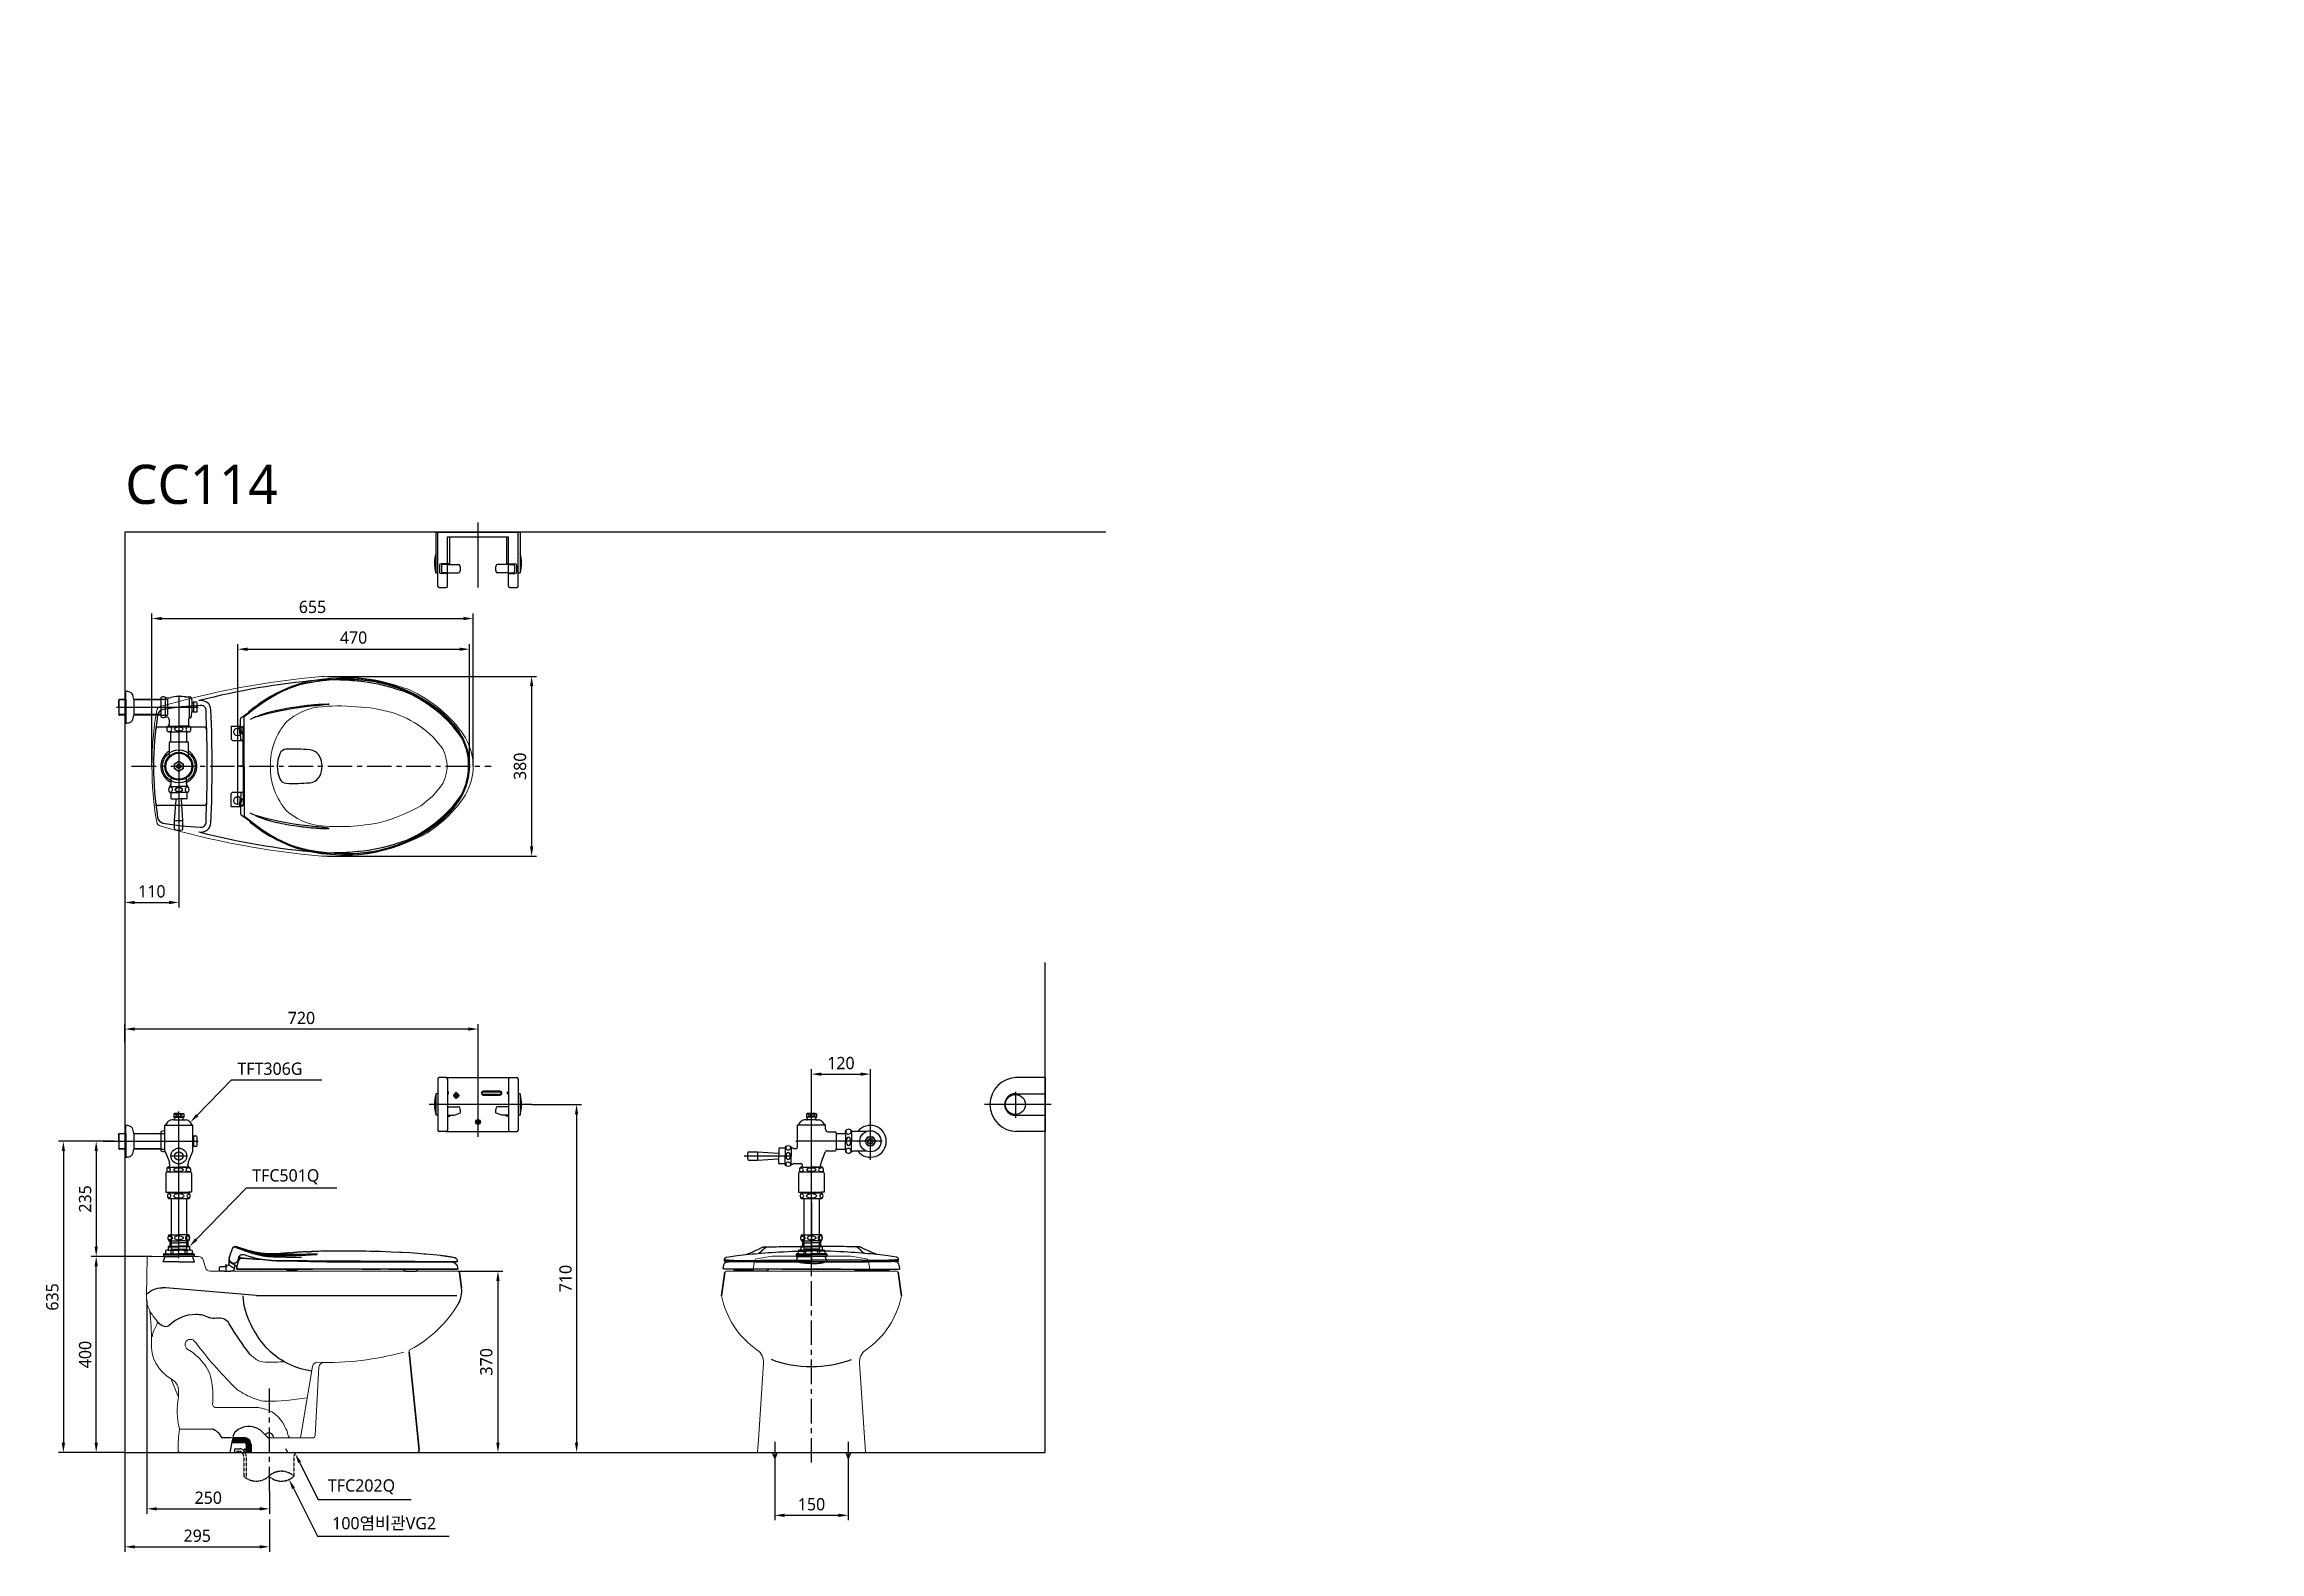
# Model space of a CAD drawing. Extents: x 26 to 4543, y 25 to 3100.
import ezdxf

# ---------------------------------------------------------------- set-up
doc = ezdxf.new("R2010")
doc.units = 0
doc.header["$LTSCALE"] = 20
doc.header["$MEASUREMENT"] = 0
for name, pattern in [('CENTER', [2, 1.25, -0.25, 0.25, -0.25]), ('DASHED2', [9.525, 6.35, -3.175]), ('HIDDEN', [0.375, 0.25, -0.125]), ('HIDDEN2', [0.1875, 0.125, -0.0625])]:
    doc.linetypes.add(name, pattern=pattern)
doc.layers.get('0').update_dxf_attribs({"linetype": 'CONTINUOUS'})
doc.layers.get('DEFPOINTS').update_dxf_attribs({"linetype": 'CONTINUOUS'})
for name, color, linetype in [('1', 1, 'CONTINUOUS'), ('2', 2, 'CONTINUOUS'), ('3', 3, 'CONTINUOUS'), ('4', 4, 'CONTINUOUS'), ('6', 6, 'CONTINUOUS'), ('CEN', 1, 'CENTER'), ('CENTER', 2, 'CENTER'), ('FAUCET', 4, 'CONTINUOUS')]:
    doc.layers.add(name, color=color, linetype=linetype)
for name, color, linetype, lineweight in [('c', 4, 'CONTINUOUS', 20), ('M', 6, 'DASHED2', 5), ('p', 21, 'HIDDEN2', 35), ('y', 2, 'CONTINUOUS', 9), ('외형선', 4, 'CONTINUOUS', 20)]:
    doc.layers.add(name, color=color, linetype=linetype, lineweight=lineweight)
doc.styles.add('GHS', font='romans', dxfattribs={"bigfont": 'ghs'})
doc.styles.add('ROMANS', font='ROMANS')
doc.styles.get("Standard").update_dxf_attribs({"font": 'NanumGothic.ttf'})
doc.dimstyles.get("Standard").update_dxf_attribs({"dimtxt": 2.5, "dimasz": 2, "dimexe": 2, "dimexo": 1, "dimgap": 1.5, "dimtad": 1, "dimdec": 0, "dimlfac": 10, "dimrnd": 0.5, "dimzin": 0, "dimdsep": 46, "dimtxsty": 'Standard', "dimcen": 0, "dimclrt": 2, "dimadec": 0, "dimazin": 0, "dimtfac": 1, "dimtdec": 0, "dimtmove": 0, "dimatfit": 3, "dimfxl": 0, "dimtolj": 1, "dimtzin": 0, "dimarcsym": 0})

msp = doc.modelspace()

# ---------------------------------------------------------------- texts
at = {"char_height": 2}
for insert, attachment_point in [((4473.23828, 3099.56531), 1), ((4542.72838, 3012.66185), 9), ((4397.3281, 2976.44384), 9), ((4529.3501, 2936.59035), 1), ((4431.19949, 2920.57603), 1), ((4455.13089, 2916.14861), 1)]:
    msp.add_mtext('\\A1;', dxfattribs=dict(at, insert=insert, attachment_point=attachment_point))
at = {"insert": (190.85832, 2241.89171), "char_height": 80, "width": 460, "attachment_point": 1, "style": 'GHS'}
msp.add_mtext('{\\fNanumGothic|b0|i0|c0|p50;CC114}', dxfattribs=at)
at = {"layer": '2', "char_height": 25, "attachment_point": 4, "style": 'ROMANS'}
for s, insert in [('{\\fNanumGothic|b0|i0|c129|p50;T\\fNanumGothic|b0|i0|c0|p50;F\\fNanumGothic|b0|i0|c129|p50;T306G}', (419.33098, 1009.66908)), ('{\\fNanumGothic|b0|i0|c129|p50;T\\fNanumGothic|b0|i0|c0|p50;FC\\fNanumGothic|b0|i0|c129|p50;501Q}', (449.55937, 789.22654)), ('{\\fNanumGothic|b0|i0|c129|p50;T\\fNanumGothic|b0|i0|c0|p50;FC202\\fNanumGothic|b0|i0|c129|p50;Q}', (604.02953, 156.74327)), ('{\\fNanumGothic|b0|i0|c129|p50;100염비관VG2}', (612.71138, 81.34432))]:
    msp.add_mtext(s, dxfattribs=dict(at, insert=insert))

# ---------------------------------------------------------------- blocks, each defined once
blk = doc.blocks.new('*D10')
at = {"layer": '1', "color": 3, "lineweight": -2}
for p, q in [((1019.9, 936.7), (1121, 936.7)), ((1111, 916.7), (1111, 246.7)), ((1077.8, 226.7), (1121, 226.7))]:
    blk.add_line(p, q, dxfattribs=at)
at = {"layer": '1', "color": 3}
for points in [[(1107.7, 916.7), (1114.3, 916.7), (1111, 936.7)], [(1107.7, 246.7), (1114.3, 246.7), (1111, 226.7)]]:
    blk.add_solid(points, dxfattribs=at)
at = {"layer": 'DEFPOINTS', "color": 0}
for p in [(1019.9, 936.7), (1077.8, 226.7), (1111, 226.7)]:
    blk.add_point(p, dxfattribs=at)
at = {"layer": '1', "color": 2, "insert": (1088.5, 581.7), "char_height": 25, "attachment_point": 5, "rotation": 90}
blk.add_mtext('\\A1;710', dxfattribs=at)
blk = doc.blocks.new('*D11')
at = {"layer": '3', "color": 3, "lineweight": -2}
for p, q in [((190, 226.7), (190, 24.5)), ((485, 90.2), (485, 24.5)), ((210, 34.5), (465, 34.5))]:
    blk.add_line(p, q, dxfattribs=at)
at = {"layer": '3', "color": 3}
for points in [[(210, 37.8), (210, 31.2), (190, 34.5)], [(465, 37.8), (465, 31.2), (485, 34.5)]]:
    blk.add_solid(points, dxfattribs=at)
at = {"layer": 'DEFPOINTS', "color": 0}
for p in [(190, 226.7), (485, 90.2), (485, 34.5)]:
    blk.add_point(p, dxfattribs=at)
at = {"layer": '3', "color": 2, "insert": (337.5, 57), "char_height": 25, "attachment_point": 5}
blk.add_mtext('\\A1;295', dxfattribs=at)
blk = doc.blocks.new('*D12')
at = {"layer": '3', "color": 3, "lineweight": -2}
for p, q in [((190, 1063.7), (190, 1100.7)), ((890, 1090.7), (210, 1090.7)), ((910, 991.7), (910, 1100.7))]:
    blk.add_line(p, q, dxfattribs=at)
at = {"layer": '3', "color": 3}
for points in [[(210, 1094.1), (210, 1087.4), (190, 1090.7)], [(890, 1094.1), (890, 1087.4), (910, 1090.7)]]:
    blk.add_solid(points, dxfattribs=at)
at = {"layer": 'DEFPOINTS', "color": 0}
for p in [(190, 1090.7), (190, 1063.7), (910, 991.7)]:
    blk.add_point(p, dxfattribs=at)
at = {"layer": '3', "color": 2, "insert": (550, 1113.2), "char_height": 25, "attachment_point": 5}
blk.add_mtext('\\A1;720', dxfattribs=at)
blk = doc.blocks.new('*D13')
at = {"layer": '3', "color": 3, "lineweight": -2}
for p, q in [((167.5, 861.7), (54.6, 861.7)), ((64.6, 841.7), (64.6, 246.7)), ((190, 226.7), (54.6, 226.7))]:
    blk.add_line(p, q, dxfattribs=at)
at = {"layer": '3', "color": 3}
for points in [[(61.3, 841.7), (68, 841.7), (64.6, 861.7)], [(61.3, 246.7), (68, 246.7), (64.6, 226.7)]]:
    blk.add_solid(points, dxfattribs=at)
at = {"layer": 'DEFPOINTS', "color": 0}
for p in [(167.5, 861.7), (64.6, 226.7), (190, 226.7)]:
    blk.add_point(p, dxfattribs=at)
at = {"layer": '3', "color": 2, "insert": (42.1, 544.2), "char_height": 25, "attachment_point": 5, "rotation": 90}
blk.add_mtext('\\A1;635', dxfattribs=at)
blk = doc.blocks.new('*D14')
at = {"layer": '3', "color": 3, "lineweight": -2}
for p, q in [((145.7, 861.7), (121.5, 861.7)), ((131.5, 841.7), (131.5, 646.7)), ((131.5, 626.7), (121.5, 626.7))]:
    blk.add_line(p, q, dxfattribs=at)
at = {"layer": '3', "color": 3}
for points in [[(128.2, 841.7), (134.9, 841.7), (131.5, 861.7)], [(128.2, 646.7), (134.9, 646.7), (131.5, 626.7)]]:
    blk.add_solid(points, dxfattribs=at)
at = {"layer": 'DEFPOINTS', "color": 0}
for p in [(145.7, 861.7), (131.5, 626.7), (131.5, 626.7)]:
    blk.add_point(p, dxfattribs=at)
at = {"layer": '3', "color": 2, "insert": (109, 744.2), "char_height": 25, "attachment_point": 5, "rotation": 90}
blk.add_mtext('\\A1;235', dxfattribs=at)
blk = doc.blocks.new('*D15')
at = {"layer": '3', "color": 3, "lineweight": -2}
for p, q in [((300, 1484.5), (300, 1338.9)), ((190, 1429.6), (190, 1338.9)), ((210, 1348.9), (280, 1348.9))]:
    blk.add_line(p, q, dxfattribs=at)
at = {"layer": '3', "color": 3}
for points in [[(210, 1352.2), (210, 1345.5), (190, 1348.9)], [(280, 1352.2), (280, 1345.5), (300, 1348.9)]]:
    blk.add_solid(points, dxfattribs=at)
at = {"layer": 'DEFPOINTS', "color": 0}
for p in [(300, 1484.5), (190, 1429.6), (300, 1348.9)]:
    blk.add_point(p, dxfattribs=at)
at = {"layer": '3', "color": 2, "insert": (245, 1371.4), "char_height": 25, "attachment_point": 5}
blk.add_mtext('\\A1;110', dxfattribs=at)
blk = doc.blocks.new('*D16')
at = {"layer": '1', "color": 3, "lineweight": -2}
for p, q in [((1515, 204.9), (1515, 88.7)), ((1665, 204.9), (1665, 88.7)), ((1645, 98.7), (1535, 98.7))]:
    blk.add_line(p, q, dxfattribs=at)
at = {"layer": '1', "color": 3}
for points in [[(1535, 102.1), (1535, 95.4), (1515, 98.7)], [(1645, 102.1), (1645, 95.4), (1665, 98.7)]]:
    blk.add_solid(points, dxfattribs=at)
at = {"layer": 'DEFPOINTS', "color": 0}
for p in [(1515, 204.9), (1665, 204.9), (1515, 98.7)]:
    blk.add_point(p, dxfattribs=at)
at = {"layer": '1', "color": 2, "insert": (1590, 121.2), "char_height": 25, "attachment_point": 5}
blk.add_mtext('\\A1;150', dxfattribs=at)
blk = doc.blocks.new('*D17')
at = {"layer": '3', "color": 3, "lineweight": -2}
for p, q in [((1590, 922.5), (1590, 1008.7)), ((1610, 998.7), (1690, 998.7)), ((1710, 898.7), (1710, 1008.7))]:
    blk.add_line(p, q, dxfattribs=at)
at = {"layer": '3', "color": 3}
for points in [[(1610, 1002.1), (1610, 995.4), (1590, 998.7)], [(1690, 1002.1), (1690, 995.4), (1710, 998.7)]]:
    blk.add_solid(points, dxfattribs=at)
at = {"layer": 'DEFPOINTS', "color": 0}
for p in [(1710, 998.7), (1590, 922.5), (1710, 898.7)]:
    blk.add_point(p, dxfattribs=at)
at = {"layer": '3', "color": 2, "insert": (1650, 1021.2), "char_height": 25, "attachment_point": 5}
blk.add_mtext('\\A1;120', dxfattribs=at)
blk = doc.blocks.new('*D18')
at = {"color": 3, "lineweight": -2}
for p, q in [((235, 537.1), (235, 102)), ((485, 148), (485, 102)), ((255, 112), (465, 112))]:
    blk.add_line(p, q, dxfattribs=at)
at = {"color": 3}
for points in [[(255, 115.3), (255, 108.6), (235, 112)], [(465, 115.3), (465, 108.6), (485, 112)]]:
    blk.add_solid(points, dxfattribs=at)
at = {"layer": 'DEFPOINTS', "color": 0}
for p in [(235, 537.1), (485, 148), (485, 112)]:
    blk.add_point(p, dxfattribs=at)
at = {"color": 2, "insert": (360, 134.5), "char_height": 25, "attachment_point": 5}
blk.add_mtext('\\A1;250', dxfattribs=at)
blk = doc.blocks.new('*D19')
at = {"color": 3, "lineweight": -2}
for p, q in [((245, 626.7), (121.5, 626.7)), ((131.5, 246.7), (131.5, 606.7)), ((190, 226.7), (121.5, 226.7))]:
    blk.add_line(p, q, dxfattribs=at)
at = {"color": 3}
for points in [[(128.2, 606.7), (134.9, 606.7), (131.5, 626.7)], [(128.2, 246.7), (134.9, 246.7), (131.5, 226.7)]]:
    blk.add_solid(points, dxfattribs=at)
at = {"layer": 'DEFPOINTS', "color": 0}
for p in [(131.5, 626.7), (245, 626.7), (190, 226.7)]:
    blk.add_point(p, dxfattribs=at)
at = {"color": 2, "insert": (109, 426.7), "char_height": 25, "attachment_point": 5, "rotation": 90}
blk.add_mtext('\\A1;400', dxfattribs=at)
blk = doc.blocks.new('A$C67E6698E')
at = {"color": 2}
for p, q in [((1.5, 10.9), (0, 5.4)), ((1.8, 22.2), (1.7, 19.8)), ((82.3, 4.1), (82.4, 2.9)), ((85.8, 0.1), (85.4, 0.1)), ((90.6, 0.1), (85.8, 0.1)), ((87.8, 19.3), (87.8, 18.8)), ((87.8, 18.8), (104.8, 18.9)), ((98.5, 0.1), (90.6, 0.1)), ((107, 0.1), (98.5, 0.1)), ((107.9, 0.1), (107, 0.1)), ((110.9, 2.9), (110.9, 4.1)), ((329.3, 2.1), (329.3, 2.1)), ((333.6, 2.1), (329.3, 2.1)), ((340, 2.1), (333.6, 2.1)), ((345.6, 2.1), (340, 2.1)), ((347.9, 2.1), (345.6, 2.1)), ((456.4, 5.4), (454.6, 12.4)), ((456.4, 4.4), (457.5, 0)), ((457.5, 0), (459.3, 0)), ((459.3, 0), (460.9, 0.1)), ((460.9, 0.1), (463.9, 0.1)), ((465.4, 30.3), (463.8, 34.6)), ((463.9, 16.7), (463.9, 17.9)), ((466.6, 16.8), (466.3, 24.2)), ((483, 9.4), (474.6, 9.4)), ((475.9, 0.1), (478.9, 0.1)), ((478.9, 0.1), (480.6, 0)), ((480.6, 0), (486, 0)), ((486, 0), (486, 6.4))]:
    blk.add_line(p, q, dxfattribs=at)
for points in [[(435.9, 42.9), (439.9, 44.2), (443.7, 45.5), (447.4, 46.8)], [(447.4, 46.5), (446.4, 46.2), (445.3, 45.7), (444.1, 45.3), (442.8, 44.8), (441.6, 44.3), (440.4, 43.9), (439.1, 43.4), (437.6, 42.8), (435.9, 42.2)], [(447.4, 46.8), (447.4, 46.7), (447.4, 46.7), (447.4, 46.6), (447.4, 46.6), (447.4, 46.5), (447.4, 46.5), (447.4, 46.5), (447.4, 46.5)], [(447.8, 46.7), (447.4, 46.5)], [(447.4, 46.5), (447.4, 46.5)], [(447.8, 46.9), (447.8, 46.9), (447.8, 46.9), (447.9, 47), (448.1, 47)], [(448.1, 47), (448.2, 47.1), (448.4, 47.1), (448.5, 47.2), (448.7, 47.3), (448.9, 47.3), (449.1, 47.4), (449.6, 47.6), (450.3, 47.8), (451.1, 48.1), (452, 48.5), (453.1, 48.9)], [(458.8, 47.9), (458.4, 48.4), (457.9, 49), (457.4, 49.4), (456.7, 49.8), (456, 50.1), (455.5, 50.3), (454.9, 50.4), (454.3, 50.4), (453.9, 50.3), (453.4, 50.3), (453, 50.2), (452.7, 50.1)], [(452.7, 50.1), (452.8, 50), (452.9, 49.6), (453.1, 48.9)], [(453.1, 48.9), (454, 49.1), (455, 49.2), (456, 49.1), (457, 48.8), (457.8, 48.2), (458.6, 47.6), (459.2, 46.8), (459.4, 46.3)], [(453.1, 48.9), (453.2, 48.8)], [(453.2, 48.8), (454.1, 49), (455, 49.1), (456, 49), (457, 48.6), (457.9, 48.1), (458.6, 47.4), (459.2, 46.7)], [(459, 47.5), (458.8, 47.9)], [(459.4, 46.4), (459.1, 47), (458.9, 47.5), (458.8, 47.9)], [(459.2, 46.7), (459.1, 46.8)], [(459.6, 45.8), (459.5, 46), (459.2, 46.7)], [(459.2, 46.7), (459.2, 46.7), (459.5, 46.2)], [(459.4, 46.2), (459.4, 46.4)], [(459.6, 46), (459.6, 45.8)], [(459.6, 45.8), (459.6, 45.8)], [(459.6, 45.8), (459.6, 45.8)], [(465.9, 29), (463.9, 34.4), (461.8, 40), (459.6, 45.8)], [(0.7, 4.1), (0.8, 4.1), (1, 4.1), (1.3, 4.1), (1.7, 4.1), (2.2, 4.1), (2.7, 4.1), (3.2, 4.1), (3.7, 4.1), (4.2, 4.1), (4.9, 4.1), (5.6, 4.1), (6.4, 4.1), (7.2, 4.1), (8.1, 4.1), (10.1, 4.1), (12.3, 4.1), (14.7, 4.1), (17.3, 4.1), (20.1, 4.1), (23, 4.1), (27.3, 4.1), (31.7, 4.1), (36.4, 4.1), (41.3, 4.1), (46.4, 4.1), (51.6, 4.1), (56.9, 4.1), (62.4, 4.1), (68, 4.1), (71.8, 4.1)], [(0.7, 4.1), (0.8, 4.1), (0.9, 4.1)], [(8.3, 4.1), (7.4, 4.1), (6.4, 4.1), (5.5, 4.1), (4.6, 4.1), (3.5, 4.1), (2.6, 4.1), (1.9, 4.1), (1.4, 4.1), (1.1, 4.1), (1, 4.1)], [(2.6, 18.7), (2.7, 18.7), (3, 18.7), (3.5, 18.7), (4.1, 18.7), (4.9, 18.8), (5.7, 18.8), (6.6, 18.8), (7.5, 18.8), (8.4, 18.8), (9.4, 18.8), (10.4, 18.8), (11.3, 18.8), (12.3, 18.8), (13.2, 18.8), (14.2, 18.8), (15.1, 18.8), (16.2, 18.8), (18.8, 18.8), (21.7, 18.9), (25.2, 18.9), (29, 18.9), (32.9, 18.9), (37, 19), (41.3, 19), (45.7, 19), (50.3, 19), (55, 19.1), (61.3, 19.1), (66.2, 19.1)], [(4.4, 14.6), (4.1, 14.4), (3.8, 14.2), (3.5, 14), (3.4, 13.8)], [(4.2, 14.4), (4.4, 14.6)], [(6, 15.9), (5.5, 15.4), (5, 15), (4.7, 14.7), (4.5, 14.6), (4.4, 14.6)], [(11.4, 18.6), (11.1, 18.6), (10.3, 18.4), (9.6, 18.2), (9.1, 18), (8.8, 17.9), (8.5, 17.7), (8, 17.4), (7.4, 17.1), (6.7, 16.5), (6, 15.9)], [(16.3, 4.1), (15.1, 4.1), (13.9, 4.1), (12.8, 4.1), (11.6, 4.1), (10.5, 4.1), (9.4, 4.1), (8.4, 4.1), (8.3, 4.1)], [(27, 18.7), (26.7, 18.7), (23.8, 18.7), (21.1, 18.7), (18.6, 18.7), (16.4, 18.7), (14.4, 18.7), (12.6, 18.7), (11.9, 18.7)], [(12.2, 18.7), (12.1, 18.7)], [(13.8, 18.7), (12.2, 18.7)], [(12.3, 18.7), (13, 18.7)], [(12.3, 18.7), (12.3, 18.7)], [(12.3, 18.7), (14.1, 18.7), (16.1, 18.7), (18.5, 18.7), (21.2, 18.7), (24.1, 18.7), (27.1, 18.7)], [(333.1, 20.8), (332.9, 20.8), (331, 20.7), (328.9, 20.7), (326.7, 20.6), (324.4, 20.6), (320.2, 20.4), (315.8, 20.3), (311.3, 20.2), (306.7, 20), (304.2, 20), (301.8, 19.9), (299.3, 19.9), (296.8, 19.8), (294.4, 19.7), (292.1, 19.7), (290.6, 19.7), (289.2, 19.6), (287.9, 19.6), (286.5, 19.6), (285, 19.5), (283.2, 19.5), (281.3, 19.5), (275.7, 19.4), (270.2, 19.3), (267.5, 19.2), (265.2, 19.2), (263.1, 19.2), (261.3, 19.1), (259.4, 19.1), (257.3, 19.1), (254.9, 19), (251.9, 19), (248.8, 19), (245.6, 18.9), (242.2, 18.9), (238.7, 18.9), (235.3, 18.9), (232.4, 18.8), (229.8, 18.8), (227.5, 18.8), (225.4, 18.8), (223.4, 18.8), (220.4, 18.8), (217.3, 18.7), (214.1, 18.7), (210.7, 18.7), (206.9, 18.7), (203, 18.7), (198.9, 18.7), (194.5, 18.7), (190, 18.7), (183.1, 18.7), (176.3, 18.7), (169.7, 18.7), (163.3, 18.7), (157, 18.7), (150.9, 18.7), (145.4, 18.7), (140.1, 18.7), (135, 18.7), (130.2, 18.7), (127.3, 18.7), (124.4, 18.7), (121.7, 18.7), (119, 18.7), (116.2, 18.7), (112.5, 18.7), (108.5, 18.7), (104.4, 18.7), (100, 18.7), (96.4, 18.7), (92.7, 18.7), (88.9, 18.7), (85.1, 18.7), (80.3, 18.7), (75.8, 18.7), (71.7, 18.7), (67.8, 18.7), (64.3, 18.7), (61.1, 18.7), (57.9, 18.7), (54.8, 18.7), (51.7, 18.7), (48, 18.7), (44.3, 18.7), (40.7, 18.7), (37.2, 18.7), (34.1, 18.7), (31.2, 18.7), (29.2, 18.7), (27.3, 18.7), (25.6, 18.7), (24.1, 18.7), (22.5, 18.7), (20.9, 18.7), (19.4, 18.7), (17.9, 18.7), (16.4, 18.7), (15.2, 18.7), (14, 18.7), (12.9, 18.7)], [(13, 18.7), (13.7, 18.7)], [(13.7, 18.7), (14.4, 18.7)], [(16.9, 4.1), (16.3, 4.1)], [(19.5, 4.1), (18.9, 4.1), (17.6, 4.1), (16.9, 4.1)], [(26.7, 4.1), (24.9, 4.1), (21.6, 4.1), (20.2, 4.1), (19.5, 4.1)], [(32.1, 4.1), (32, 4.1), (28.4, 4.1), (26.7, 4.1)], [(27.1, 18.7), (27.4, 18.7), (30.8, 18.7), (34.5, 18.7), (36.5, 18.7)], [(37.4, 4.1), (35.6, 4.1), (32.1, 4.1)], [(35.9, 31.7), (49.6, 33.1)], [(41.4, 4.1), (39.1, 4.1), (37.4, 4.1)], [(53.8, 4.1), (50, 4.1), (46.3, 4.1), (42.6, 4.1), (41.4, 4.1)], [(49.6, 33.1), (65.8, 34.6), (68.8, 34.8)], [(54, 4.1), (53.8, 4.1)], [(61.9, 4.1), (57.7, 4.1), (54, 4.1)], [(68.5, 4.1), (66.3, 4.1), (61.9, 4.1)], [(66.2, 19.1), (67.7, 19.2), (74.3, 19.2), (76.3, 19.2)], [(69.6, 4.1), (68.5, 4.1)], [(68.8, 34.8), (82, 35.9), (98.2, 37), (114.5, 37.9), (119.4, 38.2)], [(83.6, 4.1), (80.8, 4.1), (78, 4.1), (75.5, 4.1), (73.1, 4.1), (70.7, 4.1), (69.6, 4.1)], [(71.8, 4.1), (75.5, 4.1), (83.2, 4.1), (91, 4.1), (99, 4.1), (107.1, 4.1), (115.4, 4.1)], [(76.3, 19.2), (81.1, 19.2), (87.9, 19.3), (94.9, 19.3), (102, 19.4), (110, 19.4), (118.1, 19.5), (126.3, 19.5), (134.7, 19.6), (143.1, 19.6), (152.2, 19.7)], [(90.7, 4.1), (88.9, 4.1), (86.4, 4.1), (83.6, 4.1)], [(93.2, 4.1), (91.7, 4.1), (90.7, 4.1)], [(102.6, 4.1), (100.7, 4.1), (97.7, 4.1), (94.7, 4.1), (93.2, 4.1)], [(131.8, 4.1), (130.8, 4.1), (128.8, 4.1), (126.7, 4.1), (124.7, 4.1), (122.7, 4.1), (118.1, 4.1), (113.5, 4.1), (109, 4.1), (104.6, 4.1), (102.6, 4.1)], [(104.8, 19.4), (104.8, 18.9)], [(115.4, 4.1), (116.8, 4.1)], [(116.8, 4.1), (123.9, 4.1), (132.4, 4.1), (141.1, 4.1), (149.8, 4.1), (158.7, 4.1), (167.6, 4.1), (176.6, 4.1), (185.7, 4.1), (194.6, 4.1), (203.6, 4.1), (212.7, 4.1), (221.8, 4.1)], [(119.4, 38.2), (136.2, 38.9), (157.8, 39.7), (175.9, 40.2)], [(133.9, 4.1), (132.9, 4.1), (131.8, 4.1)], [(136.1, 4.1), (134.9, 4.1), (133.9, 4.1)], [(141, 4.1), (139.1, 4.1), (137, 4.1), (136.1, 4.1)], [(152.2, 19.7), (161.4, 19.7), (170.6, 19.8), (180, 19.9), (189.4, 19.9), (198.9, 20), (207.8, 20), (216.9, 20.1), (225.9, 20.2), (235, 20.2), (244.1, 20.3), (253.7, 20.3), (263.3, 20.4), (273, 20.4), (278.6, 20.5), (284.2, 20.5), (289.7, 20.6), (294.9, 20.6), (297, 20.6), (299, 20.6), (301, 20.6), (303, 20.6), (305, 20.6), (307, 20.7), (309.1, 20.7), (311.8, 20.7), (314.7, 20.7), (318, 20.7), (321.5, 20.8), (325.2, 20.8), (329.2, 20.8), (333.5, 20.8), (338.1, 20.9), (342.9, 20.9), (348, 20.9), (352.1, 20.9), (355.5, 21)], [(176.5, 4.1), (173.7, 4.1), (168.2, 4.1), (162.9, 4.1), (158.7, 4.1)], [(175.9, 40.2), (179.5, 40.3)], [(194.5, 4.1), (190.3, 4.1), (184.8, 4.1), (179.2, 4.1), (176.5, 4.1)], [(221.8, 4.1), (230.9, 4.1), (240, 4.1), (249.1, 4.1), (258.3, 4.1), (267.9, 4.1), (277.4, 4.1), (287, 4.1), (296.5, 4.1), (306, 4.1), (311.8, 4.1)], [(286.2, 34.3), (286.8, 34.3)], [(304.6, 33.1), (302.9, 33.2), (302.4, 33.3), (302, 33.3), (301.6, 33.3), (301.2, 33.4), (300.8, 33.4), (300.4, 33.4), (300, 33.5), (299.6, 33.5), (299, 33.5), (298.3, 33.6), (297.4, 33.7), (295.9, 33.8), (295.7, 33.8), (295.5, 33.8), (295.3, 33.8), (295.1, 33.9), (294.8, 33.9), (294.6, 33.9), (294.1, 33.9), (293.5, 34), (293.2, 34), (292.9, 34), (292.6, 34), (292.3, 34.1), (291.9, 34.1), (291.5, 34.1), (290.2, 34.2), (290, 34.2), (289.8, 34.2), (289.6, 34.2), (289.4, 34.2), (289.1, 34.2), (288.9, 34.2), (288.6, 34.2), (288.3, 34.2), (288, 34.2), (287.8, 34.3), (287.7, 34.3), (287.5, 34.3), (287.4, 34.3), (286.9, 34.3), (286.8, 34.3), (286.8, 34.3), (286.8, 34.3), (286.8, 34.3)], [(286.9, 34.3), (287.6, 34.3), (288.4, 34.3), (289.2, 34.3), (290.3, 34.3), (291.5, 34.3), (292.4, 34.3), (293.2, 34.3), (294.1, 34.3), (294.9, 34.3), (295.7, 34.3), (296.5, 34.3), (298.3, 34.3), (300.1, 34.3), (302.1, 34.3), (304.1, 34.3), (306.3, 34.3), (308.7, 34.2), (311.4, 34.2), (314.4, 34.2), (317.1, 34.1), (319.9, 34.1), (322.8, 34), (325.8, 34), (329.1, 33.9), (332.8, 33.8), (335.6, 33.8), (338.6, 33.7), (342.3, 33.6), (345.6, 33.5), (348.8, 33.4), (352.2, 33.3), (355.6, 33.2), (358.7, 33.1), (361.6, 33), (364.7, 32.9), (367.9, 32.9), (371, 32.8), (373.4, 32.8), (375.7, 32.9), (378.7, 32.9), (381.7, 33), (384.5, 33.1), (387.2, 33.2)], [(299.2, 4.1), (297.8, 4.1), (296.6, 4.1)], [(308.2, 39.5), (307.8, 39.5), (307.3, 39.5), (306.9, 39.5), (306.4, 39.5), (305.8, 39.6), (305.3, 39.6), (304.7, 39.6), (304.4, 39.6), (304.1, 39.6), (303.4, 39.7), (302.8, 39.7), (302.1, 39.7), (301.3, 39.8), (300.6, 39.8), (299.8, 39.8), (299, 39.9), (298.2, 39.9)], [(302.2, 4.1), (301.6, 4.1), (299.2, 4.1)], [(329.5, 4.1), (325.5, 4.1), (320.9, 4.1), (316.6, 4.1), (312.1, 4.1), (310.1, 4.1), (308, 4.1), (305.9, 4.1), (303.8, 4.1), (302.2, 4.1)], [(351.7, 31.5), (351.2, 31.5), (350.2, 31.5), (349.2, 31.6), (348.2, 31.6), (347.3, 31.7), (346.9, 31.7), (346.1, 31.7), (345.2, 31.7), (343.6, 31.8), (341.7, 31.8), (339.6, 31.9), (337.2, 32), (336.1, 32), (335.1, 32), (333.9, 32.1), (332.9, 32.1), (332.1, 32.1), (331.4, 32.1), (330.7, 32.1), (330, 32.2), (327.7, 32.2), (325.7, 32.3), (323.9, 32.3), (322.3, 32.4), (318.3, 32.5), (314.5, 32.6), (311, 32.8), (307.8, 32.9), (305.2, 33.1), (304.6, 33.1)], [(311.8, 4.1), (315.4, 4.1), (323.5, 4.1), (331.4, 4.1), (339.4, 4.1), (347.2, 4.1), (355, 4.1), (362.7, 4.1), (366.5, 4.1)], [(359, 28.9), (358.7, 28.9), (357.7, 28.9), (354, 28.8), (350, 28.7), (345.9, 28.7), (341.4, 28.6), (338.5, 28.6), (335.5, 28.6), (332.4, 28.5), (329.1, 28.5), (325.5, 28.5), (319.1, 28.4)], [(331.6, 4.1), (329.5, 4.1)], [(340.4, 4.1), (338.1, 4.1), (333.7, 4.1), (331.6, 4.1)], [(387.2, 35.2), (385.3, 35.1), (383.7, 35), (382.3, 35), (380.8, 34.9), (378.2, 34.9), (375.2, 35), (372.9, 35), (370.5, 35.1), (367.8, 35.3), (365.1, 35.5), (362.4, 35.7), (359.9, 35.9), (357.5, 36.1), (355.1, 36.3), (352.7, 36.6), (350.4, 36.7), (348.1, 36.9), (345.4, 37.2), (342.8, 37.4), (340.3, 37.6), (337.8, 37.8), (335.3, 37.9)], [(343.2, 4.1), (342.7, 4.1), (340.4, 4.1)], [(394.1, 4.1), (391.2, 4.1), (385.3, 4.1), (379.6, 4.1), (373.9, 4.1), (368.3, 4.1), (362.7, 4.1), (357.6, 4.1), (352.5, 4.1), (347.5, 4.1), (343.2, 4.1)], [(381.8, 31.2), (380.4, 31.1), (379.2, 31), (378.2, 31), (377.5, 31), (376.7, 31), (375.6, 30.9), (374.4, 30.9), (373, 30.9), (371.5, 30.9), (370.9, 30.9), (370.3, 30.9), (369.7, 30.9), (369.1, 30.9), (368.4, 30.9), (367.7, 30.9), (367.2, 31), (362.4, 31.1), (351.7, 31.5)], [(355.5, 21), (356.4, 21), (360.8, 21), (365.3, 21), (369.9, 21.1)], [(406.8, 33.4), (406.4, 33.3), (404.9, 32.9), (403.5, 32.6), (402, 32.3), (397.9, 31.5), (393.6, 30.8), (391.3, 30.5), (388.9, 30.3), (386.4, 30), (383.8, 29.8), (381.1, 29.7), (378.1, 29.5), (374.9, 29.4), (371.4, 29.2), (367.7, 29.1), (363.7, 29), (359.4, 28.9), (359, 28.9)], [(406.8, 33.4), (406.6, 33.3), (404.9, 33), (403.1, 32.6), (402.1, 32.4), (401.3, 32.2), (400.5, 32.1), (399.8, 31.9), (398.8, 31.7), (397.9, 31.6), (397.1, 31.4), (396.3, 31.3), (395.6, 31.2), (394.5, 31), (393.4, 30.8), (392.3, 30.7), (391.4, 30.6), (390.1, 30.4), (388.7, 30.3), (387.4, 30.1), (383.3, 29.8), (382.8, 29.8), (382.3, 29.8), (381.6, 29.7), (380.7, 29.7), (379.9, 29.6), (379.1, 29.6), (378, 29.5), (377, 29.5), (376.2, 29.4), (375.2, 29.4), (373.9, 29.3), (372.7, 29.3), (371.3, 29.2), (369.8, 29.2), (368.4, 29.1), (367, 29.1), (365.4, 29.1), (363.8, 29), (362.4, 29), (361, 28.9), (359.8, 28.9), (359, 28.9)], [(366.5, 4.1), (370.3, 4.1), (374.1, 4.1)], [(369.9, 21), (373.3, 21.1), (376.9, 21.2), (380.3, 21.4), (383.5, 21.6), (386.4, 21.9), (389, 22.1), (391.4, 22.4), (393.4, 22.7), (395.3, 22.9), (396.9, 23.2), (398.4, 23.4), (399.7, 23.6), (401, 23.9), (403.1, 24.2), (403.5, 24.3)], [(369.9, 21.1), (369.9, 21)], [(370, 21.1), (373.2, 21.1), (376.1, 21.2), (378.7, 21.3), (381.1, 21.5), (383.1, 21.6), (384.8, 21.7), (386.5, 21.9), (388.1, 22.1), (389.8, 22.2), (391.5, 22.4), (395.5, 23), (399.6, 23.6), (403.6, 24.3), (407.3, 25.1), (411.1, 25.9), (414.6, 26.7), (417.8, 27.6), (418.7, 27.8), (419.8, 28.1), (421.1, 28.5), (422.5, 28.9), (424.1, 29.4), (425.8, 29.9), (428.1, 30.7), (430.6, 31.5), (433.3, 32.5), (436.2, 33.5)], [(374.1, 4.1), (377.8, 4.1), (378.6, 4.1)], [(378.6, 4.1), (382.6, 4.1), (387.3, 4.1), (392, 4.1), (396.6, 4.1), (401.2, 4.1), (405.6, 4.1), (409.7, 4.1), (411, 4.1), (412.4, 4.1), (413.7, 4.1), (415.1, 4.1), (416.7, 4.1), (418.4, 4.1), (420.4, 4.1), (422.5, 4.1), (424.8, 4.1), (427.7, 4.1), (430.9, 4.1), (434.3, 4.1), (437.9, 4.1), (441.7, 4.1), (445.7, 4.1)], [(387.9, 31.6), (384.2, 31.3), (381.8, 31.2)], [(387.2, 33.2), (393.5, 33.7), (399.7, 34.4), (405.8, 35.4), (411.9, 36.5), (418.7, 38.1), (425.3, 39.8), (428, 40.5), (430.6, 41.3), (433.2, 42.1), (435.9, 42.9)], [(387.2, 35.2), (387.2, 35.2)], [(391.1, 32), (389.7, 31.8), (387.9, 31.6)], [(409.9, 35.1), (409.5, 35), (407.7, 34.6), (406.8, 34.4), (406, 34.3), (405.2, 34.1), (404.4, 34), (403.5, 33.8), (402.6, 33.6), (400.2, 33.2), (397.6, 32.8), (395, 32.5), (393.9, 32.3), (392.7, 32.2), (391.3, 32), (391.1, 32)], [(398.5, 4.1), (397.1, 4.1), (394.1, 4.1)], [(409.6, 4.1), (408.8, 4.1), (402.8, 4.1), (398.5, 4.1)], [(402.7, 24.1), (402.6, 24.1)], [(438.2, 26.5), (438.1, 26.5), (437.9, 26.5), (437.7, 26.5), (437.5, 26.5), (437.3, 26.5), (437.1, 26.5), (437, 26.5), (436.8, 26.4), (436.6, 26.4), (436.3, 26.4), (435.7, 26.4), (435.1, 26.3), (434.3, 26.3), (433.7, 26.2), (433.1, 26.2), (432.5, 26.1), (431.8, 26.1), (431.2, 26), (430.5, 26), (429.9, 25.9), (429.4, 25.9), (428.9, 25.9), (428.5, 25.8), (428.2, 25.8), (427.8, 25.8), (427.3, 25.7), (426.8, 25.7), (426.2, 25.7), (425.4, 25.6), (424.4, 25.5), (423.3, 25.4), (422, 25.4), (420, 25.2), (417.6, 25.1), (415, 24.9), (412.1, 24.7), (409, 24.5), (405.7, 24.3), (402.7, 24.1)], [(410.5, 34.3), (409.8, 34.1), (408.1, 33.7), (406.8, 33.4)], [(415.5, 36.4), (415.3, 36.3), (415, 36.3), (414.7, 36.2), (414.4, 36.1), (414.1, 36), (413.7, 36), (413.4, 35.9), (413, 35.8), (412.2, 35.6), (411, 35.3), (409.9, 35.1)], [(435.9, 42.2), (435.5, 42.1), (435.1, 42), (434.9, 41.9), (434.8, 41.8), (434.6, 41.8), (434.3, 41.7), (434, 41.6), (433.6, 41.4), (433.4, 41.3), (433.1, 41.2), (432.6, 41), (431.8, 40.8), (431.2, 40.5), (430.7, 40.4), (430.1, 40.1), (429.4, 39.9), (428.4, 39.6), (427.3, 39.2), (426, 38.7), (425.4, 38.6), (424.8, 38.4), (424, 38.1), (423.1, 37.8), (422.1, 37.5), (421.2, 37.2), (417.6, 36.2), (414, 35.2), (412.6, 34.8), (411.2, 34.5), (410.5, 34.3)], [(414.3, 4.1), (411.1, 4.1)], [(416, 4.1), (414.8, 4.1), (414.3, 4.1)], [(417.4, 36.9), (417, 36.8), (416.8, 36.7), (416.5, 36.7), (416.1, 36.5), (415.5, 36.4)], [(417.9, 4.1), (416, 4.1)], [(430.8, 41), (429.4, 40.5), (427.7, 40), (425.8, 39.3), (424.9, 39.1), (424.1, 38.8), (423.2, 38.5), (422.3, 38.3), (421.4, 38), (420.4, 37.7), (417.4, 36.9), (417.4, 36.9)], [(421.6, 4.1), (420.9, 4.1), (417.9, 4.1)], [(426.2, 4.1), (421.6, 4.1)], [(429.3, 4.1), (427.1, 4.1), (426.2, 4.1)], [(437.1, 26.3), (434, 26.1), (429.7, 25.5), (426.7, 25.1)], [(431, 4.1), (429.3, 4.1)], [(435.9, 42.9), (434.9, 42.6), (433.9, 42.2), (432.9, 41.9), (430.5, 41.1)], [(431.4, 41.2), (430.8, 41)], [(432.8, 4.1), (431, 4.1)], [(435.1, 42.6), (434.7, 42.5), (434.3, 42.3), (433.9, 42.2), (433.5, 42), (433.1, 41.9), (432.5, 41.7), (431.7, 41.4), (431.4, 41.2)], [(439.8, 4.1), (439.4, 4.1), (433.3, 4.1), (432.8, 4.1)], [(435.9, 42.9), (435.5, 42.8), (435.1, 42.6)], [(435.9, 42.2), (435.9, 42.3), (435.9, 42.6), (435.9, 42.9)], [(438.1, 34), (437.9, 34), (437.8, 34), (437.8, 34), (437.8, 34), (437.8, 34), (437.8, 34), (437.8, 34), (437.8, 34), (437.8, 34), (437.8, 34), (437.8, 34), (437.8, 34), (437.8, 34), (436.9, 33.8), (436.1, 33.5)], [(446.3, 29.4), (445.6, 28.8), (444, 27.9), (442.4, 27.1), (440.6, 26.5), (438.8, 26.2), (437, 26)], [(438.1, 26.5), (438.1, 26.5), (438.1, 26.5), (438.1, 26.5), (438, 26.5), (438, 26.5), (438, 26.5), (438, 26.5), (438, 26.5), (438, 26.5), (438, 26.5), (438, 26.5), (438, 26.5), (438, 26.5), (438, 26.5), (438, 26.5), (438, 26.5), (438, 26.5), (438, 26.5), (437.9, 26.5), (437.9, 26.5), (437.9, 26.5), (437.8, 26.4), (437.8, 26.4), (437.7, 26.4), (437.7, 26.4), (437.7, 26.4), (437.6, 26.4), (437.6, 26.3), (437.6, 26.3), (437.5, 26.3), (437.5, 26.3), (437.5, 26.3), (437.4, 26.3), (437.4, 26.2), (437.4, 26.2), (437.4, 26.2), (437.4, 26.2), (437.3, 26.2), (437.3, 26.2), (437.3, 26.2), (437.2, 26.1), (437.1, 26.1), (437, 26)], [(437, 26), (437.6, 26), (438.3, 26.1), (438.9, 26.1), (439.7, 26.2), (440.3, 26.3), (441, 26.4), (441.7, 26.5)], [(437, 26), (437.9, 26), (438.9, 26), (440, 26), (441.1, 25.9)], [(438.4, 34), (437.6, 33.9)], [(446.2, 29.5), (445.6, 29.1), (444, 28.2), (442.2, 27.4), (440.2, 26.8), (438, 26.5)], [(444.3, 32), (443.9, 32.3), (443, 33), (442.5, 33.2), (442, 33.5), (441.4, 33.7), (440.9, 33.8), (440.3, 33.9), (439.6, 34), (439.5, 34), (439.3, 34), (439.1, 34), (438.9, 34), (438.7, 34), (438.4, 34), (438.1, 34)], [(445.6, 4.1), (439.8, 4.1)], [(441.7, 26.5), (441.4, 26.1), (441.3, 26), (441.1, 25.9)], [(441.1, 25.9), (441.3, 25.9), (441.4, 25.9), (441.6, 25.9), (441.8, 25.9), (442, 25.9), (442.3, 25.8), (442.5, 25.8), (442.7, 25.7), (443.2, 25.5), (443.6, 25.4), (443.9, 25.2)], [(441.7, 26.5), (442.7, 26.6), (443.7, 26.6), (444.6, 26.5)], [(444.6, 26.5), (444.4, 26), (444.1, 25.6), (444, 25.3), (443.9, 25.2)], [(444.6, 31.7), (444.4, 31.9), (444, 32.3), (444, 32.3)], [(445.1, 31.2), (444.7, 31.6), (444.3, 32)], [(446.8, 27.9), (446.3, 27.6), (444.6, 26.5)], [(444.6, 26.5), (445.9, 25.7), (446.9, 24.6), (447.8, 23.3), (448.3, 21.9)], [(445.3, 30.9), (445, 31.4), (444.8, 31.5)], [(446.7, 28.2), (446.5, 28.9), (446.2, 29.5), (445.8, 30.2), (445.4, 30.8), (445.1, 31.2)], [(445.7, 4.1), (445.6, 4.1)], [(445.7, 4.1), (446.8, 4.1), (447.9, 4.2), (448.7, 4.2), (449.5, 4.2), (450.1, 4.2), (450.5, 4.2)], [(446.6, 28.4), (446.7, 28.2)], [(447.4, 19.6), (447.3, 20), (447.2, 20.3), (447.1, 20.6), (447.1, 20.8), (447, 21.1), (446.9, 21.3), (446.9, 21.5)], [(447.4, 19.6), (447.3, 20.1)], [(447.3, 20), (447.3, 20.1)], [(447.4, 19.6), (447.3, 20)], [(451.3, 5.4), (447.4, 19.6)], [(447.4, 19.6), (447.4, 19.6)], [(448.2, 22.9), (448.1, 23.2)], [(448.1, 23.2), (448.3, 22.4), (448.7, 21.6), (449.1, 20.9), (449.5, 20.2), (449.9, 19.7)], [(449.6, 20.1), (449.6, 20.1), (449.9, 19.7)], [(450.6, 11.4), (450.2, 11.3), (449.9, 11.2), (449.7, 11.2)], [(449.9, 19.7), (449.8, 19.8)], [(465.6, 21.8), (465.4, 21.3), (465.1, 20.9), (464.9, 20.6), (464.7, 20.2), (464.4, 19.8), (464, 19.3), (463.5, 18.9), (462.7, 18.2), (461.9, 17.6), (460.9, 17.1), (460.5, 17), (460, 16.8), (459.5, 16.7), (459.1, 16.6), (458.6, 16.5), (458.1, 16.4), (457.6, 16.4), (457, 16.3), (456.2, 16.4), (455.5, 16.5), (454.8, 16.6), (454.2, 16.8), (453.1, 17.2), (452.2, 17.7), (451.3, 18.3), (450.1, 19.4), (449.9, 19.7)], [(450.5, 4.1), (450.4, 4.1)], [(450.5, 4.2), (450.9, 4.4), (451.1, 4.7), (451.3, 5), (451.3, 5.4)], [(450.6, 4.1), (450.6, 4.1), (450.5, 4.1)], [(450.6, 4.1), (450.7, 4.2)], [(451.2, 6.6), (451.1, 6.7), (451.1, 7), (451.1, 7.2), (451.2, 8), (451.4, 8.6), (451.5, 9.1), (451.7, 9.5), (451.9, 9.9), (452.1, 10.2), (452.3, 10.6), (452.6, 10.9), (453.3, 11.6), (454, 12.1)], [(451.2, 9.7), (451.1, 8.4), (451.1, 8), (451.1, 7.7)], [(451.1, 7.7), (451.1, 6.9)], [(451.1, 6.9), (451.2, 5.9)], [(451.2, 6.1), (451.2, 6.3), (451.2, 6.5), (451.2, 6.6)], [(451.3, 5.8), (451.2, 6.1)], [(451.2, 5.9), (451.3, 5.8)], [(451.3, 5.6), (451.3, 5.7), (451.3, 5.8)], [(451.3, 5.8), (451.3, 5.5)], [(451.3, 5.5), (451.3, 5.6)], [(451.3, 5.5), (451.4, 5.4)], [(451.3, 5.4), (451.3, 5.5)], [(451.3, 5.5), (451.3, 5.5)], [(451.4, 5.4), (451.3, 5.4)], [(451.4, 5.4), (451.3, 5.4)], [(451.4, 5.4), (451.3, 5.4)], [(451.4, 5.4), (451.4, 5.1), (451.4, 5.1)], [(451.4, 5.1), (451.4, 5.1)], [(451.4, 5.1), (451.4, 5.1)], [(454, 12.1), (456.9, 13.7), (460, 15.1)], [(457.2, 6.1), (456.9, 5.9), (456.6, 5.5), (456.4, 5.1), (456.3, 5)], [(456.4, 5.4), (456.3, 5)], [(456.3, 5), (456.3, 4.6), (456.4, 4.4)], [(460, 15.1), (461.3, 15.7), (462.5, 16.6), (463.7, 17.6), (464.7, 18.9), (464.9, 19.3), (465.1, 19.7), (465.4, 20.1), (465.6, 20.6), (465.8, 21.2), (466.1, 22.2), (466.3, 23.4), (466.3, 23.9)], [(463.8, 34.6), (463.7, 35)], [(465.5, 30.1), (465.4, 30.3)], [(465.8, 28.9), (465.7, 29.4), (465.5, 30.1)], [(466.3, 27.2), (466.4, 26.6), (466.5, 26), (466.5, 25.7), (466.5, 25.4), (466.4, 25.1), (466.4, 24.7), (466.3, 24.3), (466.3, 24), (466.2, 23.5), (466, 23), (465.8, 22.4), (465.6, 21.8)], [(468.2, 12.5), (467.7, 12.7), (467, 12.7), (466.4, 12.5), (465.8, 12.1)], [(465.9, 29), (466.1, 28.3), (466.2, 27.7), (466.3, 27.2)], [(468.2, 12.5), (467.7, 12.8)], [(468.8, 12), (468.3, 12.4), (468.2, 12.5)]]:
    blk.add_lwpolyline(points, dxfattribs=at)
for centre, radius, start, end in [((454.4, 45.4), 5, 107.386, 110.2318), ((454.4, 45.4), 5, 25.3684, 32.8627), ((1, 5.1), 1, 164.5, 256.4279), ((1, 5.1), 1, 256.4279, 270), ((7.3, 9.3), 6, 131.2968, 164.5), ((2.7, 19.7), 1, 177.3619, 259.9335), ((6.8, 21.9), 5, 120.7579, 177.3619), ((7.3, 9.3), 6, 120.8579, 131.2968), ((7.3, 9.3), 6, 119.801, 120.8579), ((6.8, 21.9), 5, 102.2259, 120.7579), ((85.4, 3.1), 3, 183, 270), ((104.3, 18.9), 0.5, 345.4812, 359.3619), ((107.9, 3.1), 3, 270, 357), ((347.9, 5.1), 3, 270, 340.676), ((444.7, 33.2), 29.9, 294.8113, 315.0848), ((458.7, 26.6), 7.5, 20.6825, 22.7141), ((458.7, 26.6), 7.5, 16.963, 20.6825), ((457.1, 25.7), 9.37, 10.7182, 16.8528), ((457.1, 25.7), 9.37, 5.7896, 10.7182), ((474.6, 17.1), 8, 182, 214.3528), ((474.6, 17.1), 7.73, 220.956, 270)]:
    blk.add_arc(centre, radius, start, end, dxfattribs=at)
for centre, major_axis, ratio, start_param, end_param in [((329.3, 5.1), (0, -3), 0.999382, 5.049658, 6.283185), ((435.8, 34.4), (-0.322, 0.878), 0.57147, 3.149556, 3.189717), ((435.8, 34.4), (-0.322, 0.878), 0.57147, 3.189717, 3.238389), ((448.3, 21.9), (-1.45, -0.4), 0.01682, 0, 1.566132), ((448.9, 23.5), (0.841, 0.251), 0.173585, 3.137847, 3.276987), ((448.9, 23.5), (0.841, 0.251), 0.173585, 3.276987, 3.312812), ((469.9, 0.1), (6, 0), 0.017455, 0, 3.141587), ((483, 6.4), (-2.12, -2.12), 0.999695, 2.356347, 3.926838)]:
    blk.add_ellipse(centre, major_axis=major_axis, ratio=ratio, start_param=start_param, end_param=end_param, dxfattribs=at)
for points, knots in [([(387.2, 35.2), (392.2, 35.5), (399.7, 36.2), (409.6, 37.8), (417.4, 39.4), (425.6, 41.5), (436.9, 44.7), (445.9, 47.6), (452.1, 49.9), (452.7, 50.1)], [0, 0, 0, 0, 0.223224, 0.334836, 0.446448, 0.577507, 0.708565, 0.970682, 1, 1, 1, 1]), ([(459.1, 47.1), (459.1, 47.1), (459.2, 47), (459.3, 46.8), (459.4, 46.5), (459.4, 46.4)], [0.1363851, 0.1363851, 0.1363851, 0.1363851, 0.3333333, 0.6666667, 0.8058363, 0.8058363, 0.8058363, 0.8058363]), ([(27.6, 18.9), (26.9, 18.9), (25.3, 18.9), (22.6, 18.8), (19.6, 18.8), (16.9, 18.8), (14.6, 18.8), (12.3, 18.8), (10.3, 18.8), (8.6, 18.8), (7, 18.8), (5.7, 18.7), (4.6, 18.7), (3.8, 18.7), (3.2, 18.7), (2.8, 18.7), (2.7, 18.7), (2.7, 18.7)], [0.7763424, 0.7763424, 0.7763424, 0.7763424, 0.7878788, 0.8030303, 0.8181818, 0.8333333, 0.8484848, 0.8636364, 0.8787879, 0.8939394, 0.9090909, 0.9242424, 0.9393939, 0.9545455, 0.969697, 0.9848485, 1, 1, 1, 1]), ([(6.1, 26.9), (6.7, 27), (8.7, 27.5), (10.8, 27.9), (12.2, 28.2)], [0.0267528, 0.0267528, 0.0267528, 0.0267528, 0.17223, 0.5234099, 0.5234099, 0.5234099, 0.5234099]), ([(12.2, 28.2), (12.7, 28.3), (14.7, 28.6), (16.7, 29), (18.1, 29.2)], [0.5234099, 0.5234099, 0.5234099, 0.5234099, 0.6514978, 1, 1, 1, 1]), ([(18.1, 29.2), (18.6, 29.3), (20.5, 29.6), (22.5, 29.9), (23.8, 30.1)], [0, 0, 0, 0, 0.283692, 1, 1, 1, 1]), ([(23.8, 30.1), (24.4, 30.2), (28.5, 30.8), (32.5, 31.3), (35.9, 31.7)], [0, 0, 0, 0, 0.153056, 1, 1, 1, 1]), ([(28.3, 18.9), (28.3, 18.9), (28, 18.9), (27.8, 18.9), (27.6, 18.9)], [0.772454583, 0.772454583, 0.772454583, 0.772454583, 0.772727273, 0.7763424, 0.7763424, 0.7763424, 0.7763424]), ([(33.3, 18.9), (32.4, 18.9), (30.7, 18.9), (29.1, 18.9), (28.3, 18.9)], [0.74516, 0.74516, 0.74516, 0.74516, 0.75757576, 0.77245458, 0.77245458, 0.77245458, 0.77245458]), ([(36.3, 18.9), (35.4, 18.9), (34.4, 18.9), (33.5, 18.9), (33.3, 18.9)], [0.73140588, 0.73140588, 0.73140588, 0.73140588, 0.74242424, 0.74516, 0.74516, 0.74516, 0.74516]), ([(44.6, 19), (43.5, 19), (40.8, 19), (38.2, 18.9), (36.6, 18.9), (36.3, 18.9)], [0.7016, 0.7016, 0.7016, 0.7016, 0.71212121, 0.72727273, 0.73140588, 0.73140588, 0.73140588, 0.73140588]), ([(47.6, 19), (47.1, 19), (46.1, 19), (45.1, 19), (44.6, 19)], [0.6928, 0.6928, 0.6928, 0.6928, 0.696969697, 0.7016, 0.7016, 0.7016, 0.7016]), ([(58.2, 19.1), (57.8, 19.1), (55.6, 19.1), (53, 19), (50.9, 19), (50.7, 19)], [0.66372779, 0.66372779, 0.66372779, 0.66372779, 0.66666667, 0.68181818, 0.684, 0.684, 0.684, 0.684]), ([(77.7, 19.2), (76, 19.2), (72.6, 19.2), (67.9, 19.1), (63.1, 19.1), (59.7, 19.1), (58.2, 19.1)], [0.60655652, 0.60655652, 0.60655652, 0.60655652, 0.62121212, 0.63636364, 0.65151515, 0.66372779, 0.66372779, 0.66372779, 0.66372779]), ([(91.1, 19.3), (91, 19.3), (88.4, 19.3), (83.6, 19.2), (79.7, 19.2), (77.8, 19.2), (77.7, 19.2)], [0.5749504, 0.5749504, 0.5749504, 0.5749504, 0.57575758, 0.59090909, 0.60606061, 0.60655652, 0.60655652, 0.60655652, 0.60655652]), ([(109.9, 19.4), (109, 19.4), (105.2, 19.4), (98.7, 19.3), (93.5, 19.3), (91.1, 19.3)], [0.54105155, 0.54105155, 0.54105155, 0.54105155, 0.54545455, 0.56060606, 0.5749504, 0.5749504, 0.5749504, 0.5749504]), ([(179.5, 40.3), (199.3, 40.7), (229, 41), (268.6, 40.7), (288.3, 40.2), (298.2, 39.9), (298.2, 39.9)], [0, 0, 0, 0, 0.2834805, 0.4252207, 0.5669609, 0.5670716, 0.5670716, 0.5670716, 0.5670716]), ([(212.3, 20), (209.2, 20), (202.7, 20), (195.2, 19.9), (190.7, 19.9), (189.5, 19.9)], [0.3801235, 0.3801235, 0.3801235, 0.3801235, 0.39393939, 0.40909091, 0.41470241, 0.41470241, 0.41470241, 0.41470241]), ([(263.3, 20.4), (261.5, 20.4), (255.9, 20.3), (246.2, 20.3), (234.5, 20.2), (223.6, 20.1), (216.4, 20.1), (212.6, 20.1), (212.3, 20)], [0.31142806, 0.31142806, 0.31142806, 0.31142806, 0.31818182, 0.33333333, 0.34848485, 0.36363636, 0.37878788, 0.3801235, 0.3801235, 0.3801235, 0.3801235]), ([(308.2, 39.5), (309, 39.4), (314, 39.2), (320.6, 38.9), (326.3, 38.5), (328, 38.4)], [0.61483786, 0.61483786, 0.61483786, 0.61483786, 0.62628318, 0.68560543, 0.7092553, 0.7092553, 0.7092553, 0.7092553]), ([(313.2, 20.7), (313.2, 20.7), (312.3, 20.7), (311.4, 20.7), (310.5, 20.7)], [0.226963495, 0.226963495, 0.226963495, 0.226963495, 0.227272727, 0.233251317, 0.233251317, 0.233251317, 0.233251317]), ([(327.9, 20.8), (326.8, 20.8), (324, 20.8), (320.2, 20.7), (317.5, 20.7), (316.6, 20.7)], [0.186368, 0.186368, 0.186368, 0.186368, 0.1969697, 0.21212121, 0.21853578, 0.21853578, 0.21853578, 0.21853578]), ([(329.4, 20.8), (329.4, 20.8), (328.9, 20.8), (328.4, 20.8), (327.9, 20.8)], [0.18144, 0.18144, 0.18144, 0.18144, 0.181818182, 0.186368, 0.186368, 0.186368, 0.186368]), ([(338.9, 20.8), (338.5, 20.8), (336.8, 20.8), (334.6, 20.8), (332.8, 20.8), (332.3, 20.8)], [0.1461287, 0.1461287, 0.1461287, 0.1461287, 0.15151515, 0.16666667, 0.171584, 0.171584, 0.171584, 0.171584]), ([(360.5, 21), (359.9, 21), (358, 21), (355.2, 21), (352.4, 20.9), (349.8, 20.9), (347.2, 20.9), (344.4, 20.9), (342.1, 20.9), (340.7, 20.9), (340.5, 20.9)], [0.0368794, 0.0368794, 0.0368794, 0.0368794, 0.0454545, 0.0606061, 0.0757576, 0.0909091, 0.1060606, 0.1212121, 0.1363636, 0.139552, 0.139552, 0.139552, 0.139552]), ([(343.4, 37.3), (344.8, 37.2), (349.6, 36.9), (357.6, 36.2), (370.8, 34.9), (380.6, 34.9), (387.2, 35.2)], [0.7836356, 0.7836356, 0.7836356, 0.7836356, 0.8042499, 0.8531875, 0.902125, 1, 1, 1, 1]), ([(369.9, 21), (368.7, 21), (366.2, 21), (362.9, 21), (361.1, 21), (360.5, 21)], [0, 0, 0, 0, 0.01515152, 0.03030303, 0.03687936, 0.03687936, 0.03687936, 0.03687936]), ([(415.5, 36.4), (415.2, 36.3), (414.1, 36), (412.7, 35.7), (411.6, 35.4), (411.2, 35.4)], [0.43912422, 0.43912422, 0.43912422, 0.43912422, 0.45726402, 0.50583938, 0.52557099, 0.52557099, 0.52557099, 0.52557099]), ([(443.9, 25.2), (444.1, 25.1), (444.4, 24.9), (444.8, 24.6), (445.2, 24.3), (445.6, 23.9), (445.9, 23.5), (446.2, 23), (446.5, 22.6), (446.6, 22.4), (446.6, 22.3)], [0, 0, 0, 0, 0.1111111, 0.2222222, 0.3333333, 0.4444444, 0.5555556, 0.6666667, 0.7777778, 0.8200099, 0.8200099, 0.8200099, 0.8200099]), ([(450.3, 4.1), (450.3, 4.1), (450, 4.1), (449.2, 4.1), (447.9, 4.1), (446.8, 4.1), (446.3, 4.1)], [0.1229441, 0.1229441, 0.1229441, 0.1229441, 0.25, 0.5, 0.75, 0.9214276, 0.9214276, 0.9214276, 0.9214276]), ([(446.6, 22.3), (446.6, 22.2), (446.7, 22), (446.8, 21.7), (446.9, 21.5)], [0.8200099, 0.8200099, 0.8200099, 0.8200099, 0.8888889, 1, 1, 1, 1]), ([(450.6, 11.4), (450.7, 11), (450.9, 10.4), (451.1, 9.9), (451.2, 9.7)], [0.0000017, 0.0000017, 0.0000017, 0.0000017, 0.1866598, 0.3396848, 0.3396848, 0.3396848, 0.3396848]), ([(451, 7.2), (451, 7.2), (451.1, 7), (451.1, 6.9), (451.1, 6.9)], [0.6885411, 0.6885411, 0.6885411, 0.6885411, 0.7324828, 0.8127151, 0.8127151, 0.8127151, 0.8127151])]:
    blk.add_open_spline(points, degree=3, knots=knots, dxfattribs=at)
for points in [[(447.8, 46.9), (447.8, 46.9), (447.7, 46.9), (447.7, 46.9), (447.6, 46.9), (447.6, 46.8), (447.5, 46.8), (447.4, 46.8), (447.4, 46.8)], [(447.4, 46.5), (447.5, 46.6), (447.6, 46.6), (447.8, 46.7)], [(452.8, 48.6), (452.5, 48.5), (451.8, 48.2), (451, 47.9), (450.2, 47.6), (449.5, 47.3), (448.8, 47.1), (448.3, 46.9), (447.9, 46.7), (447.8, 46.7)], [(453.2, 48.8), (453.2, 48.8), (453.2, 48.8), (453.1, 48.7), (453, 48.7), (452.9, 48.6), (452.8, 48.6)], [(459.5, 46.2), (459.5, 46.1), (459.5, 46), (459.6, 46)], [(459.5, 46.2), (459.5, 46.2), (459.5, 46.2), (459.5, 46.2)], [(5.8, 26.8), (5.9, 26.9), (6, 26.9), (6.1, 26.9)], [(50.7, 19), (49.6, 19), (48.6, 19), (47.6, 19)], [(310.5, 20.7), (309.4, 20.7), (308.2, 20.7), (307.1, 20.6)], [(316.6, 20.7), (315.5, 20.7), (314.4, 20.7), (313.2, 20.7)], [(328, 38.4), (328.5, 38.4), (329.1, 38.3), (329.7, 38.3)], [(332.3, 20.8), (331.4, 20.8), (330.4, 20.8), (329.4, 20.8)], [(329.7, 38.3), (331.6, 38.2), (333.4, 38.1), (335.3, 37.9)], [(340.5, 20.9), (340, 20.9), (339.5, 20.9), (338.9, 20.8)], [(375.2, 29.4), (375.1, 29.4), (375, 29.4), (374.9, 29.4)], [(388.8, 30.3), (388.8, 30.3), (388.8, 30.3), (388.8, 30.3)], [(446.2, 4.1), (446, 4.1), (445.8, 4.1), (445.6, 4.1)], [(446.3, 4.1), (446.3, 4.1), (446.2, 4.1), (446.2, 4.1)], [(448.1, 23.2), (447.9, 23.8), (447.6, 24.9), (447.1, 26.5), (446.8, 27.6), (446.7, 28.2)]]:
    blk.add_open_spline(points, degree=3, dxfattribs=at)
for points, weights in [([(430.5, 41.1), (430.6, 41), (430.7, 41), (430.8, 41)], [1.05769530686, 1.02420622292, 1.00529612475, 1.00096501233]), ([(451, 7.2), (451, 7.4), (451.1, 7.5), (451.1, 7.7)], [1.03880708388, 1.02516934741, 1.01512608077, 1.00867728395]), ([(451.1, 6.5), (451, 6.7), (451, 6.9), (451, 7.2)], [1.17045958977, 1.1110417924, 1.06715762377, 1.03880708388]), ([(451.3, 5.5), (451.3, 5.7), (451.3, 5.8), (451.2, 5.9)], [1.16177176385, 1.14138323326, 1.12292191869, 1.10638782014]), ([(451.3, 5.5), (451.3, 5.5), (451.3, 5.5), (451.3, 5.5)], [1.17077336036, 1.16773221035, 1.16473167818, 1.16177176385])]:
    blk.add_rational_spline(points, weights, degree=3, dxfattribs=at)
at = {"layer": 'CEN', "color": 2, "ltscale": 5}
blk.add_line((472.4, 0), (472.4, 14.1), dxfattribs=at)
blk = doc.blocks.new('A$C2A56080A')
at = {"color": 2}
for p, q in [((180.2, 50.4), (180.2, 50.1)), ((23.9, 2.1), (24.3, 2.1)), ((24.3, 2.1), (30.1, 2.1)), ((30.1, 2.1), (44.4, 2.1)), ((44.4, 2.1), (52.8, 2.1)), ((52.8, 2.1), (54.9, 2.1)), ((58.3, 2.9), (58.2, 4.1)), ((61.3, 0.1), (64.6, 0.1)), ((64.6, 0.1), (73.3, 0.1)), ((73.3, 0.1), (85.6, 0.1)), ((85.6, 0.1), (89.2, 0.1)), ((89.2, 0.1), (89.2, 0.1)), ((92.2, 4.1), (92.2, 2.9)), ((268.6, 4.1), (268.7, 2.9)), ((271.6, 0.1), (271.6, 0.1)), ((275.2, 0.1), (271.6, 0.1)), ((287.5, 0.1), (275.2, 0.1)), ((296.2, 0.1), (287.5, 0.1)), ((299.5, 0.1), (296.2, 0.1)), ((302.5, 2.9), (302.6, 4.1)), ((308, 2.1), (305.9, 2.1)), ((316.4, 2.1), (308, 2.1)), ((330.7, 2.1), (316.4, 2.1)), ((336.5, 2.1), (330.7, 2.1)), ((337, 2.1), (336.5, 2.1))]:
    blk.add_line(p, q, dxfattribs=at)
for points in [[(66.5, 42), (71, 44.1), (75.5, 46.3)], [(75.5, 46.3), (75.8, 46.4)], [(75.8, 46.4), (79.5, 48.3)], [(79.4, 48.3), (80.1, 48.6), (80.9, 48.9), (81.7, 49), (82.6, 49.1)], [(80.2, 42.9), (81.8, 44.2), (83.5, 45.5), (85.1, 46.8)], [(82.5, 49.1), (87.7, 49.2)], [(82.5, 49.1), (82.5, 49.1)], [(85.3, 46.9), (85.3, 46.9), (85.3, 46.9), (85.4, 47), (85.5, 47)], [(85.5, 47), (85.6, 47.1), (85.7, 47.1), (85.8, 47.2), (85.9, 47.3), (86, 47.3), (86.1, 47.4), (86.3, 47.6), (86.5, 47.8), (86.8, 48.1), (87.2, 48.5), (87.7, 48.9)], [(87.6, 49.2), (90.9, 49.3), (95, 49.4), (99.4, 49.5), (104.1, 49.6), (109, 49.7), (114.1, 49.8), (119.5, 49.9), (125.2, 50), (131.1, 50.1), (137.4, 50.1), (144, 50.2), (150.9, 50.3), (158, 50.3), (165.4, 50.4), (173.1, 50.4), (180.6, 50.4)], [(273.2, 49.2), (269.9, 49.3), (265.8, 49.4), (261.4, 49.5), (256.7, 49.6), (251.8, 49.7), (246.7, 49.8), (241.3, 49.9), (235.7, 50), (229.7, 50.1), (223.4, 50.1), (216.8, 50.2), (210, 50.3), (202.8, 50.3), (195.4, 50.4), (187.7, 50.4), (180.2, 50.4)], [(278.3, 49.1), (273.1, 49.2)], [(275.3, 47), (275.2, 47.1), (275.1, 47.1), (275, 47.2), (274.9, 47.3), (274.8, 47.3), (274.7, 47.4), (274.5, 47.6), (274.3, 47.8), (274, 48.1), (273.6, 48.5), (273.2, 48.9)], [(275.5, 46.9), (275.5, 46.9), (275.5, 46.9), (275.4, 47), (275.3, 47)], [(280.7, 42.9), (279, 44.2), (277.3, 45.5), (275.7, 46.8)], [(278.3, 49.1), (278.3, 49.1)], [(281.4, 48.3), (280.7, 48.6), (279.9, 48.9), (279.1, 49), (278.3, 49.1)], [(285.1, 46.4), (281.3, 48.3)], [(285.3, 46.3), (285, 46.4)], [(294.4, 42), (289.8, 44.1), (285.3, 46.3)], [(0.1, 5.4), (0, 5.4), (0, 5.4)], [(0.5, 4.2), (0.3, 4.4), (0.1, 4.7), (0, 5), (0, 5.4)], [(0.1, 5.4), (1.9, 12.1), (2.6, 14.4)], [(54.8, 4.1), (51.1, 4.1), (46.3, 4.1), (41.8, 4.1), (37.4, 4.1), (33.3, 4.1), (29.5, 4.1), (25.9, 4.1), (22.6, 4.1), (19.5, 4.1), (16.6, 4.1), (14, 4.1), (12.4, 4.1), (11, 4.1), (9.6, 4.1), (8.3, 4.1), (7.2, 4.1), (6.1, 4.1), (5.1, 4.1), (4.3, 4.1), (3.5, 4.1), (3, 4.1), (2.8, 4.1), (2.6, 4.1), (2.4, 4.1), (2.2, 4.1), (1.9, 4.1), (1.6, 4.1), (1.4, 4.2), (1.1, 4.2), (0.9, 4.2), (0.7, 4.2), (0.6, 4.2), (0.5, 4.2)], [(2.5, 14.4), (2.7, 15), (3, 15.7), (3.4, 16.2), (3.7, 16.7), (4.1, 17), (4.4, 17.3), (4.8, 17.7), (5.2, 17.9), (5.4, 18.1), (5.6, 18.2), (5.8, 18.3), (6, 18.4), (6.3, 18.5), (6.6, 18.6), (6.9, 18.6), (7.2, 18.7), (7.5, 18.8), (7.9, 18.8), (8.3, 18.9), (8.5, 18.9)], [(2.5, 14.4), (2.6, 14.4)], [(2.5, 14.4), (2.5, 14.4), (2.5, 14.4)], [(2.7, 21.4), (2.9, 23.5)], [(180.6, 18.7), (175.7, 18.7), (171, 18.7), (166.5, 18.7), (162.3, 18.7), (158.2, 18.8), (154.5, 18.8), (151, 18.8), (147.7, 18.8), (144.6, 18.8), (140.8, 18.8), (137.5, 18.8), (134.4, 18.8), (131.7, 18.8), (129.3, 18.8), (126.8, 18.8), (124.4, 18.8), (119.5, 18.8), (114.7, 18.9), (110, 18.9), (105.3, 18.9), (100.7, 18.9), (96.3, 18.9), (91.9, 19), (86.4, 19), (81.1, 19), (75.9, 19.1), (71, 19.1), (66.3, 19.1), (61.7, 19.2), (56.6, 19.2), (51.6, 19.3), (46.9, 19.3), (42.4, 19.4), (38, 19.4), (33.9, 19.5), (30.1, 19.5), (26.5, 19.6), (23.2, 19.6), (20.1, 19.7), (17.4, 19.7), (14.8, 19.8), (12.6, 19.8), (11, 19.9), (9.6, 19.9), (8.3, 20), (7.2, 20), (6.2, 20), (5.4, 20.1), (4.9, 20.1), (4.5, 20.2), (4.1, 20.2), (3.8, 20.3), (3.5, 20.3), (3.4, 20.4), (3.2, 20.4), (3.1, 20.5), (3, 20.6), (2.9, 20.8), (2.8, 21.1), (2.7, 21.4)], [(2.7, 21.4), (2.7, 21.4)], [(2.9, 23.5), (3, 24.3), (3.2, 25), (3.5, 25.7), (3.8, 26.2), (4.2, 26.7), (4.6, 27), (4.8, 27.2), (5, 27.4), (5.2, 27.5), (5.4, 27.6), (5.6, 27.7), (5.9, 27.9), (6.3, 28), (6.6, 28.2), (7, 28.3), (7.2, 28.3)], [(2.9, 23.5), (2.9, 23.5), (2.9, 23.5), (3, 23.4), (3.2, 23.4), (3.4, 23.3), (3.8, 23.2), (4.2, 23.2), (4.4, 23.1), (4.7, 23.1), (4.9, 23.1), (5.2, 23), (5.6, 23), (6.3, 22.9), (7, 22.8), (7.9, 22.7), (8.9, 22.7), (9.9, 22.6), (11, 22.5)], [(7.2, 28.3), (16.1, 29.7), (28.6, 31.4), (41.1, 33), (53.4, 34.3)], [(7.4, 28.3), (7.2, 28.3), (7.2, 28.3)], [(7.3, 28.3), (7.4, 28.3)], [(8.5, 18.9), (8.8, 18.9), (9, 18.9)], [(9, 18.9), (9.3, 19)], [(9.1, 18.9), (9.4, 19), (9.8, 19), (10.2, 19), (10.6, 19), (11, 19.1), (11.4, 19.1), (12, 19.2), (12.6, 19.2), (13.2, 19.2), (13.8, 19.3), (14.3, 19.3), (15, 19.4), (15.7, 19.5), (16.5, 19.5), (17.2, 19.6), (18, 19.6), (18.5, 19.7)], [(11, 22.5), (13.3, 22.3), (15.8, 22.2), (18.7, 22.1), (20.9, 22), (21.3, 22), (21.7, 21.9), (22, 21.9), (22.4, 21.9), (22.8, 21.9), (25.4, 21.8), (28.5, 21.8), (31.9, 21.7), (32.5, 21.7), (33.1, 21.7), (33.7, 21.7), (34.3, 21.7), (34.7, 21.7), (36.4, 21.6), (40.8, 21.6), (45.4, 21.6), (49.7, 21.6), (50.1, 21.6), (50.6, 21.6), (51.1, 21.6), (51.6, 21.6), (52.1, 21.6), (52.6, 21.6), (53.1, 21.6), (56.2, 21.6), (59.4, 21.6), (62.6, 21.6), (64.5, 21.7), (66.4, 21.7), (68.4, 21.7), (70.1, 21.7), (72.1, 21.8), (74.1, 21.8), (75.9, 21.8), (77.8, 21.9), (79.9, 21.9), (82.2, 21.9)], [(47.3, 33.6), (48.6, 34.1), (50.3, 34.8), (52.1, 35.6), (54.2, 36.4), (55.8, 37.1), (57.4, 37.8), (59.1, 38.6), (61, 39.4), (62.9, 40.3), (64.9, 41.3), (66.5, 42)], [(53.3, 34.3), (53.4, 34.3)], [(53.4, 34.3), (53.6, 34.3), (59.4, 34.9), (65.5, 35.4), (71.8, 36), (78.4, 36.6), (85, 37.1), (91.8, 37.6), (98.8, 38.1), (106.1, 38.6), (114.5, 39.1), (123.2, 39.5), (132.2, 39.9), (141.4, 40.2), (150.8, 40.5), (160.5, 40.7), (170.4, 40.8), (180.6, 40.9)], [(56.4, 4.1), (56, 4.1), (54.8, 4.1)], [(114.7, 4.1), (111.7, 4.1), (107, 4.1), (102.4, 4.1), (97.9, 4.1), (92.2, 4.1), (86.7, 4.1), (81.4, 4.1), (76.3, 4.1), (71.3, 4.1), (66.6, 4.1), (61.2, 4.1), (56.4, 4.1)], [(66.5, 42), (66.5, 42)], [(73.2, 36.6), (72.5, 36)], [(73.2, 36.1), (73.8, 36.5), (75.7, 38.1), (77.7, 39.8), (78.4, 40.5), (79.2, 41.3), (79.8, 42.1), (80.2, 42.9)], [(73.8, 37.1), (73.3, 36.7), (73.2, 36.6)], [(78.4, 41.1), (76.6, 39.5), (74.9, 38), (73.8, 37.1)], [(80.2, 42.9), (79.8, 42.6), (79.5, 42.2), (79.2, 41.9), (78.4, 41.1)], [(82.2, 21.9), (84.4, 22), (86.4, 22), (88.3, 22.1), (90, 22.1), (91.4, 22.1), (92.9, 22.2), (96.4, 22.2), (99.9, 22.2), (101.3, 22.2), (102.7, 22.2), (104.1, 22.3), (105.5, 22.3), (106.8, 22.3), (108.4, 22.3), (110.3, 22.2), (112.2, 22.2), (112.4, 22.2), (112.7, 22.2), (112.9, 22.2), (113.2, 22.2), (113.5, 22.2), (113.8, 22.2), (115.9, 22.2), (117.8, 22.2), (119.5, 22.2), (121, 22.2), (122.2, 22.2), (123.1, 22.2), (123.7, 22.2), (124.2, 22.2), (124.6, 22.2), (125.1, 22.2), (125.9, 22.2), (126.7, 22.2), (127.7, 22.2), (128.9, 22.2), (130.3, 22.2), (131.8, 22.2), (132.3, 22.2), (132.9, 22.2), (133.5, 22.2), (134.1, 22.2), (134.7, 22.2), (135.4, 22.2), (136, 22.2), (139, 22.2), (141.8, 22.2), (144.4, 22.2), (146.7, 22.2), (148.9, 22.2), (149.9, 22.2), (151, 22.2), (151.9, 22.2), (152.7, 22.2), (153.5, 22.2), (154.7, 22.2), (156.2, 22.2), (158.7, 22.2), (161.4, 22.2), (164.4, 22.2), (167.6, 22.2), (170.8, 22.2), (174.1, 22.2), (177.3, 22.2), (180.6, 22.2)], [(116.5, 4.1), (114.7, 4.1)], [(180.6, 4.1), (176.6, 4.1), (172.8, 4.1), (169.3, 4.1), (166, 4.1), (162.9, 4.1), (160.1, 4.1), (157.7, 4.1), (155.4, 4.1), (153.4, 4.1), (151.6, 4.1), (149.9, 4.1), (145.4, 4.1), (140.8, 4.1), (136.2, 4.1), (131.6, 4.1), (126.4, 4.1), (121.4, 4.1), (116.5, 4.1)], [(121.2, 4.1), (122.9, 4.1), (125.2, 4.1), (127.5, 4.1)], [(127.5, 4.1), (130.1, 4.1), (132.7, 4.1), (135.4, 4.1)], [(135.4, 4.1), (138.1, 4.1)], [(138.1, 4.1), (138.1, 4.1), (139.5, 4.1)], [(139.5, 4.1), (141, 4.1), (143, 4.1)], [(143, 4.1), (144.1, 4.1), (147.3, 4.1), (148.9, 4.1)], [(148.9, 4.1), (150.6, 4.1), (155.4, 4.1), (159.6, 4.1)], [(149.7, 18.7), (149.8, 18.7)], [(149.8, 18.7), (149.7, 18.7)], [(149.8, 18.7), (149.9, 18.7)], [(150.1, 18.7), (149.8, 18.7)], [(158.1, 17), (156.1, 17.7), (154.1, 18.2), (152, 18.6), (150.1, 18.7)], [(180.6, 15.1), (176.7, 15.1), (172.9, 15.2), (169.1, 15.4), (165.4, 15.8), (161.7, 16.3), (158.1, 17)], [(159.6, 4.1), (160.4, 4.1), (162.9, 4.1)], [(162.9, 4.1), (165.5, 4.1), (170.6, 4.1), (175.6, 4.1), (180.6, 4.1)], [(307.4, 34.3), (307.2, 34.3), (301.4, 34.9), (295.3, 35.4), (289, 36), (282.5, 36.6), (275.8, 37.1), (269, 37.6), (262, 38.1), (254.7, 38.6), (246.3, 39.1), (237.6, 39.5), (228.6, 39.9), (219.5, 40.2), (210, 40.5), (200.3, 40.7), (190.4, 40.8), (180.2, 40.9)], [(278.6, 21.9), (276.4, 22), (274.4, 22), (272.5, 22.1), (270.9, 22.1), (269.4, 22.1), (267.9, 22.2), (264.4, 22.2), (260.9, 22.2), (259.5, 22.2), (258.1, 22.2), (256.7, 22.3), (255.3, 22.3), (254, 22.3), (252.4, 22.3), (250.5, 22.2), (248.7, 22.2), (248.4, 22.2), (248.1, 22.2), (247.9, 22.2), (247.6, 22.2), (247.3, 22.2), (247, 22.2), (244.9, 22.2), (243, 22.2), (241.3, 22.2), (239.9, 22.2), (238.6, 22.2), (237.7, 22.2), (237.1, 22.2), (236.6, 22.2), (236.2, 22.2), (235.7, 22.2), (235, 22.2), (234.1, 22.2), (233.1, 22.2), (231.9, 22.2), (230.5, 22.2), (229, 22.2), (228.5, 22.2), (227.9, 22.2), (227.3, 22.2), (226.7, 22.2), (226.1, 22.2), (225.5, 22.2), (224.8, 22.2), (221.8, 22.2), (219, 22.2), (216.4, 22.2), (214.1, 22.2), (212, 22.2), (210.9, 22.2), (209.9, 22.2), (208.9, 22.2), (208.1, 22.2), (207.3, 22.2), (206.1, 22.2), (204.6, 22.2), (202.1, 22.2), (199.4, 22.2), (196.4, 22.2), (193.2, 22.2), (190, 22.2), (186.7, 22.2), (183.5, 22.2), (180.2, 22.2)], [(180.2, 18.7), (185.1, 18.7), (189.8, 18.7), (194.3, 18.7), (198.5, 18.7), (202.6, 18.8), (206.3, 18.8), (209.8, 18.8), (213.2, 18.8), (216.3, 18.8), (220, 18.8), (223.3, 18.8), (226.4, 18.8), (229.1, 18.8), (231.5, 18.8), (234, 18.8), (236.5, 18.8), (241.3, 18.8), (246.1, 18.9), (250.8, 18.9), (255.5, 18.9), (260.1, 18.9), (264.5, 18.9), (268.9, 19), (274.4, 19), (279.7, 19), (284.9, 19.1), (289.8, 19.1), (294.5, 19.1), (299.1, 19.2), (304.3, 19.2), (309.2, 19.3), (313.9, 19.3), (318.4, 19.4), (322.8, 19.4), (326.9, 19.5), (330.7, 19.5), (334.3, 19.6), (337.6, 19.6), (340.7, 19.7), (343.5, 19.7), (346, 19.8), (348.3, 19.8), (349.8, 19.9), (351.2, 19.9), (352.5, 20), (353.6, 20), (354.6, 20), (355.4, 20.1), (355.9, 20.1), (356.3, 20.2), (356.7, 20.2), (357, 20.3), (357.3, 20.3), (357.4, 20.4), (357.6, 20.4), (357.7, 20.5), (357.8, 20.6), (357.9, 20.8), (358, 21.1), (358.1, 21.4)], [(180.2, 15.1), (184.1, 15.1), (187.9, 15.2), (191.7, 15.4), (195.5, 15.8), (199.1, 16.3), (202.7, 17)], [(180.2, 4.1), (184.2, 4.1), (188, 4.1), (191.5, 4.1), (194.8, 4.1), (197.9, 4.1), (200.7, 4.1), (203.1, 4.1), (205.4, 4.1), (207.4, 4.1), (209.3, 4.1), (210.9, 4.1), (215.4, 4.1), (220, 4.1), (224.6, 4.1), (229.2, 4.1), (234.4, 4.1), (239.4, 4.1), (244.3, 4.1)], [(197.9, 4.1), (195.3, 4.1), (190.2, 4.1), (185.2, 4.1), (180.2, 4.1)], [(201.2, 4.1), (200.4, 4.1), (197.9, 4.1)], [(211.9, 4.1), (210.2, 4.1), (205.5, 4.1), (201.2, 4.1)], [(202.7, 17), (204.7, 17.7), (206.8, 18.2), (208.8, 18.6), (210.7, 18.7)], [(210.7, 18.7), (211, 18.7)], [(211, 18.7), (210.9, 18.7)], [(211.1, 18.7), (211, 18.7)], [(211, 18.7), (211.1, 18.7)], [(217.8, 4.1), (216.7, 4.1), (213.5, 4.1), (211.9, 4.1)], [(221.3, 4.1), (219.8, 4.1), (217.8, 4.1)], [(222.8, 4.1), (222.7, 4.1), (221.3, 4.1)], [(225.4, 4.1), (222.8, 4.1)], [(233.3, 4.1), (230.7, 4.1), (228.1, 4.1), (225.4, 4.1)], [(239.6, 4.1), (238, 4.1), (235.6, 4.1), (233.3, 4.1)], [(244.3, 4.1), (246.2, 4.1)], [(246.2, 4.1), (249.1, 4.1), (253.8, 4.1), (258.4, 4.1), (262.9, 4.1), (268.6, 4.1), (274.1, 4.1), (279.4, 4.1), (284.5, 4.1), (289.5, 4.1), (294.2, 4.1), (299.6, 4.1), (304.4, 4.1)], [(349.8, 22.5), (347.5, 22.3), (345, 22.2), (342.2, 22.1), (339.9, 22), (339.5, 22), (339.1, 21.9), (338.8, 21.9), (338.4, 21.9), (338, 21.9), (335.4, 21.8), (332.3, 21.8), (328.9, 21.7), (328.3, 21.7), (327.7, 21.7), (327.1, 21.7), (326.5, 21.7), (326.1, 21.7), (324.4, 21.6), (320, 21.6), (315.4, 21.6), (311.2, 21.6), (310.7, 21.6), (310.2, 21.6), (309.7, 21.6), (309.2, 21.6), (308.7, 21.6), (308.2, 21.6), (307.7, 21.6), (304.6, 21.6), (301.4, 21.6), (298.2, 21.6), (296.3, 21.7), (294.4, 21.7), (292.5, 21.7), (290.7, 21.7), (288.7, 21.8), (286.7, 21.8), (284.9, 21.8), (283, 21.9), (280.9, 21.9), (278.6, 21.9)], [(287.6, 36.1), (287, 36.5), (285.1, 38.1), (283.2, 39.8), (282.4, 40.5), (281.6, 41.3), (281, 42.1), (280.7, 42.9)], [(280.7, 42.9), (281, 42.6), (281.3, 42.2), (281.6, 41.9), (282.4, 41.1)], [(282.4, 41.1), (284.2, 39.5), (285.9, 38), (287, 37.1)], [(287, 37.1), (287.5, 36.7), (287.6, 36.6)], [(287.6, 36.6), (288.3, 36)], [(294.3, 42), (294.4, 42)], [(313.5, 33.6), (312.3, 34.1), (310.6, 34.8), (308.7, 35.6), (306.6, 36.4), (305, 37.1), (303.4, 37.8), (301.7, 38.6), (299.9, 39.4), (297.9, 40.3), (295.9, 41.3), (294.3, 42)], [(304.4, 4.1), (304.8, 4.1), (306, 4.1)], [(306, 4.1), (309.7, 4.1), (314.5, 4.1), (319.1, 4.1), (323.4, 4.1), (327.5, 4.1), (331.3, 4.1), (334.9, 4.1), (338.3, 4.1), (341.4, 4.1), (344.2, 4.1), (346.8, 4.1), (348.4, 4.1), (349.9, 4.1), (351.2, 4.1), (352.5, 4.1), (353.7, 4.1), (354.7, 4.1), (355.7, 4.1), (356.6, 4.1), (357.3, 4.1), (357.9, 4.1), (358, 4.1), (358.2, 4.1), (358.4, 4.1), (358.7, 4.1), (358.9, 4.1), (359.2, 4.1), (359.4, 4.2), (359.7, 4.2), (359.9, 4.2), (360.1, 4.2), (360.2, 4.2), (360.3, 4.2)], [(307.5, 34.3), (307.4, 34.3)], [(353.6, 28.3), (344.7, 29.7), (332.2, 31.4), (319.7, 33), (307.5, 34.3)], [(351.7, 18.9), (351.4, 19), (351, 19), (350.6, 19), (350.2, 19), (349.8, 19.1), (349.4, 19.1), (348.8, 19.2), (348.2, 19.2), (347.6, 19.2), (347, 19.3), (346.5, 19.3), (345.8, 19.4), (345.1, 19.5), (344.3, 19.5), (343.6, 19.6), (342.8, 19.6), (342.3, 19.7)], [(358, 23.5), (358, 23.5), (357.9, 23.5), (357.8, 23.4), (357.6, 23.4), (357.4, 23.3), (357.1, 23.2), (356.6, 23.2), (356.4, 23.1), (356.2, 23.1), (355.9, 23.1), (355.6, 23), (355.2, 23), (354.5, 22.9), (353.8, 22.8), (352.9, 22.7), (351.9, 22.7), (350.9, 22.6), (349.8, 22.5)], [(351.8, 18.9), (351.6, 19)], [(352.3, 18.9), (352, 18.9), (351.8, 18.9)], [(358.3, 14.4), (358.1, 15), (357.8, 15.7), (357.4, 16.2), (357.1, 16.7), (356.8, 17), (356.5, 17.3), (356, 17.7), (355.6, 17.9), (355.4, 18.1), (355.2, 18.2), (355, 18.3), (354.8, 18.4), (354.5, 18.5), (354.2, 18.6), (353.9, 18.6), (353.6, 18.7), (353.3, 18.8), (352.9, 18.8), (352.5, 18.9), (352.3, 18.9)], [(353.5, 28.3), (353.4, 28.3)], [(353.4, 28.3), (353.6, 28.3), (353.6, 28.3)], [(358, 23.5), (357.8, 24.3), (357.6, 25), (357.3, 25.7), (357, 26.2), (356.6, 26.7), (356.3, 27), (356, 27.2), (355.8, 27.4), (355.6, 27.5), (355.5, 27.6), (355.2, 27.7), (354.9, 27.9), (354.6, 28), (354.2, 28.2), (353.8, 28.3), (353.6, 28.3)], [(358.1, 21.4), (358, 23.5)], [(358.1, 21.4), (358.1, 21.4)], [(358.3, 14.4), (358.2, 14.4)], [(360.8, 5.4), (358.9, 12.1), (358.2, 14.4)], [(358.3, 14.4), (358.3, 14.4), (358.3, 14.4)], [(360.3, 4.2), (360.5, 4.4), (360.7, 4.7), (360.8, 5), (360.8, 5.4)]]:
    blk.add_lwpolyline(points, dxfattribs=at)
for centre, start, end in [((23.9, 5.1), 199.3241, 270), ((54.9, 5.1), 270, 340.6856), ((61.3, 3.1), 183, 270), ((299.5, 3.1), 270, 357), ((305.9, 5.1), 199.3144, 270), ((337, 5.1), 270, 340.6759)]:
    blk.add_arc(centre, 3, start, end, dxfattribs=at)
at = {"color": 2, "extrusion": (0, 0, -1)}
blk.add_ellipse((89.2, 3.1), major_axis=(0, -3), ratio=0.992019, start_param=4.764749, end_param=6.283185, dxfattribs=at)
at = {"color": 2}
blk.add_ellipse((271.6, 3.1), major_axis=(0, -3), ratio=0.992019, start_param=4.764749, end_param=6.283185, dxfattribs=at)
for points in [[(85.3, 46.9), (85.3, 46.9), (85.2, 46.9), (85.2, 46.9), (85.2, 46.9), (85.2, 46.8), (85.1, 46.8), (85.1, 46.8), (85.1, 46.8)], [(275.5, 46.9), (275.5, 46.9), (275.6, 46.9), (275.6, 46.9), (275.6, 46.9), (275.6, 46.8), (275.7, 46.8), (275.7, 46.8), (275.7, 46.8)]]:
    blk.add_open_spline(points, degree=3, dxfattribs=at)
for points in [[(3.9, 20.2), (4, 20.2), (4.2, 20.2), (4.8, 20.1), (5.8, 20.1), (7.2, 20), (8.8, 19.9), (10.8, 19.9), (13.2, 19.8), (15.9, 19.7), (19, 19.7), (22.4, 19.6), (26.1, 19.6), (30.2, 19.5), (34.5, 19.4), (39.2, 19.4), (44.1, 19.3), (49, 19.3), (53.5, 19.2), (57.6, 19.2), (61.3, 19.2), (65, 19.1), (69.1, 19.1), (73.8, 19.1), (79, 19), (84.3, 19), (89.4, 19), (94, 18.9), (98.1, 18.9), (101.9, 18.9), (105.3, 18.9), (109, 18.9), (113.4, 18.8), (118.3, 18.8), (123, 18.8), (127.8, 18.8), (132.8, 18.8), (137.9, 18.8), (143, 18.8), (148.2, 18.8), (153.5, 18.7), (158.9, 18.7), (164.3, 18.7), (169.7, 18.7), (175.1, 18.7), (178.8, 18.7), (180.6, 18.7)], [(356.9, 20.2), (356.8, 20.2), (356.6, 20.2), (356, 20.1), (355, 20.1), (353.6, 20), (352, 19.9), (350, 19.9), (347.6, 19.8), (344.9, 19.7), (341.8, 19.7), (338.4, 19.6), (334.7, 19.6), (330.7, 19.5), (326.3, 19.4), (321.6, 19.4), (316.7, 19.3), (311.8, 19.3), (307.3, 19.2), (303.2, 19.2), (299.5, 19.2), (295.8, 19.1), (291.7, 19.1), (287, 19.1), (281.8, 19), (276.5, 19), (271.4, 19), (266.8, 18.9), (262.7, 18.9), (258.9, 18.9), (255.5, 18.9), (251.8, 18.9), (247.4, 18.8), (242.5, 18.8), (237.8, 18.8), (233, 18.8), (228, 18.8), (222.9, 18.8), (217.8, 18.8), (212.6, 18.8), (207.3, 18.7), (201.9, 18.7), (196.5, 18.7), (191.1, 18.7), (185.7, 18.7), (182.1, 18.7), (180.2, 18.7)]]:
    blk.add_open_spline(points, degree=3, knots=[0.3399036, 0.3399036, 0.3399036, 0.3399036, 0.3484848, 0.3636364, 0.3787879, 0.3939394, 0.4090909, 0.4242424, 0.4393939, 0.4545455, 0.469697, 0.4848485, 0.5, 0.5151515, 0.530303, 0.5454545, 0.5606061, 0.5757576, 0.5909091, 0.6060606, 0.6212121, 0.6363636, 0.6515152, 0.6666667, 0.6818182, 0.6969697, 0.7121212, 0.7272727, 0.7424242, 0.7575758, 0.7727273, 0.7878788, 0.8030303, 0.8181818, 0.8333333, 0.8484848, 0.8636364, 0.8787879, 0.8939394, 0.9090909, 0.9242424, 0.9393939, 0.9545455, 0.969697, 0.9848485, 1, 1, 1, 1], dxfattribs=at)
at = {"layer": 'CEN', "color": 2, "ltscale": 20}
blk.add_line((180.4, 0), (180.4, 11.4), dxfattribs=at)
blk = doc.blocks.new('A$C73FC0757')
at = {"color": 2}
for p, q in [((99.6, 466.5), (84.3, 466.5)), ((98.5, 486.1), (98.5, 481.1)), ((98.5, 486.1), (124, 485.6)), ((98.5, 481.1), (98.5, 474.6)), ((98.5, 474.6), (98.5, 468.8)), ((98.5, 467.7), (98.5, 468.8)), ((100, 465.9), (100.2, 462.1)), ((100.5, 462.8), (100.2, 462.8)), ((101.9, 466.3), (112.4, 466.3)), ((180.7, 461.1), (103.2, 461.1)), ((113.4, 465.8), (113.3, 465.8)), ((113.6, 462.9), (113.5, 464.5)), ((113.8, 462.8), (113.6, 462.8)), ((113.8, 465.8), (113.8, 464.9)), ((114, 465.8), (113.8, 465.8)), ((113.8, 464.9), (113.8, 461.1)), ((114, 466.6), (114, 468.2)), ((114, 466.6), (114, 466.3)), ((125, 466.4), (114, 466.6)), ((114, 466.3), (114, 461.1)), ((128, 481.6), (128, 474.6)), ((128, 474.6), (128, 463.4)), ((128, 463.4), (128, 463.1)), ((128, 463.1), (128, 461.1)), ((180.7, 461.1), (258.1, 461.1)), ((233.3, 481.6), (233.3, 474.6)), ((233.3, 474.6), (233.3, 463.4)), ((233.3, 463.4), (233.3, 463.1)), ((233.3, 463.1), (233.3, 461.1)), ((236.3, 466.4), (247.3, 466.6)), ((262.8, 486.1), (237.3, 485.6)), ((247.3, 466.6), (247.3, 468.2)), ((247.3, 466.6), (247.3, 466.3)), ((247.3, 466.3), (247.3, 461.1)), ((247.3, 465.8), (247.5, 465.8)), ((247.5, 465.8), (247.5, 464.9)), ((247.5, 464.9), (247.5, 461.1)), ((247.5, 462.8), (247.7, 462.8)), ((247.7, 462.9), (247.8, 464.5)), ((248, 465.8), (248, 465.8)), ((259.4, 466.3), (248.9, 466.3)), ((260.8, 462.8), (261.2, 462.8)), ((261.3, 465.9), (261.1, 462.1)), ((261.7, 466.5), (277, 466.5)), ((262.8, 486.1), (262.8, 481.1)), ((262.8, 481.1), (262.8, 474.6)), ((262.8, 474.6), (262.8, 468.8)), ((262.8, 467.7), (262.8, 468.8))]:
    blk.add_line(p, q, dxfattribs=at)
for points in [[(73.6, 452.1), (64.4, 440.4)], [(77.6, 457.4), (73.9, 452.4)], [(82.6, 459.6), (81.5, 459.6), (81.3, 459.6), (81.2, 459.6), (79.8, 459.1), (78.5, 458.4), (77.6, 457.4)], [(81.6, 465.5), (81.4, 465.3)], [(81.7, 465.6), (81.6, 465.5)], [(84.4, 466.5), (83, 466.3), (82, 465.8)], [(87.7, 459.6), (82.6, 459.6)], [(98.5, 468.8), (98.5, 468.7), (98.5, 468.1), (98.5, 467.5), (98.5, 466.8), (98.5, 466.5)], [(99.6, 466.5), (100, 466.4)], [(101.9, 466.3), (101.4, 466.2), (100.9, 465.9), (100.6, 465.4), (100.4, 464.9)], [(112.4, 466.3), (112.8, 466.3), (113.2, 466.1), (113.3, 465.8)], [(113.4, 465.8), (113.4, 465.7), (113.5, 465.3)], [(113.6, 461.1), (113.6, 462.1), (113.6, 462.9)], [(124, 485.6), (125, 485.5), (125.8, 485.2), (126.8, 484.4), (127.7, 483.1), (128, 481.6)], [(237.3, 485.6), (236.3, 485.5), (235.5, 485.2), (234.5, 484.4), (233.6, 483.1), (233.3, 481.6)], [(247.7, 461.1), (247.7, 462.1), (247.7, 462.9)], [(248, 465.8), (247.9, 465.7), (247.9, 465.3)], [(248.9, 466.3), (248.5, 466.3), (248.2, 466.1), (248, 465.8)], [(259.4, 466.3), (259.9, 466.2), (260.4, 465.9), (260.8, 465.4), (260.9, 464.9)], [(261.7, 466.5), (261.3, 466.4)], [(262.8, 468.8), (262.8, 468.7), (262.8, 468.1), (262.8, 467.5), (262.8, 466.8), (262.8, 466.5)], [(273.6, 459.6), (278.8, 459.6)], [(277, 466.5), (278.3, 466.3), (279.4, 465.8)], [(278.8, 459.6), (279.8, 459.6), (280.1, 459.6), (280.1, 459.6), (281.5, 459.1), (282.8, 458.4), (283.7, 457.4)], [(279.6, 465.6), (279.8, 465.5)], [(279.8, 465.5), (279.9, 465.3)], [(283.7, 457.4), (287.4, 452.4)], [(287.7, 452.1), (296.9, 440.4)], [(64.4, 440.4), (57.4, 431.1), (50.7, 421.5), (44.2, 411.6), (38.1, 401.4), (32.3, 390.8), (26.8, 380), (21.9, 369), (17.6, 357.6), (14.1, 345.9), (11.4, 334.2), (9, 322.4), (7.1, 310.5), (5.5, 298.6), (4.2, 286.7)], [(61.2, 436.4), (53.8, 426.2), (46.7, 415.7), (40, 404.9), (33.7, 393.7), (27.7, 382.1), (22.3, 370.3)], [(66.3, 446.2), (61.7, 440.7), (57.8, 435.6), (54.4, 431.1), (51.5, 427.1), (49.2, 423.7), (47.3, 420.9), (43.1, 414.4), (39, 407.6), (37.4, 404.9)], [(72.2, 415.5), (72.2, 415.5), (72.2, 415.5), (72.1, 415.3), (71.9, 414.6), (71.8, 414.1), (71.6, 413.6), (71.5, 413), (71.3, 412.4), (71.2, 412.2), (70.8, 410.7), (70.3, 409.1), (70, 407.7), (69.5, 405.9), (69, 403.9), (68.3, 401.1), (67.7, 398.4), (67, 395.7), (66.6, 393.9), (66.3, 392.3), (65.9, 390.6), (65.3, 388)], [(70.1, 449.5), (68.5, 448.4), (66.3, 446.2)], [(68.2, 387.3), (70.7, 399.7), (73.7, 412), (75, 416.8), (76.4, 421.6), (77.8, 426.3), (79.2, 431.1), (80.1, 435.9)], [(70.2, 449.2), (69.5, 447.9)], [(70.2, 449.5), (70.1, 449.5)], [(77.6, 430.8), (75.2, 424.5), (72.2, 415.5)], [(80.1, 435.9), (79.8, 435.4), (79.4, 434.7), (78.9, 433.6), (78.3, 432.3), (77.6, 430.8)], [(80.1, 435.9), (81.6, 439.8), (82.6, 441.9), (85, 447.4)], [(281.3, 435.9), (279.7, 439.8), (278.8, 441.9), (276.3, 447.4)], [(293.1, 387.3), (290.6, 399.7), (287.6, 412), (286.3, 416.8), (284.9, 421.6), (283.5, 426.3), (282.1, 431.1), (281.3, 435.9)], [(281.3, 435.9), (281.5, 435.4), (281.9, 434.7), (282.5, 433.6), (283, 432.3), (283.7, 430.8)], [(283.7, 430.8), (286.1, 424.5), (289.1, 415.5)], [(289.1, 415.5), (289.1, 415.5), (289.1, 415.5), (289.2, 415.3), (289.4, 414.6), (289.6, 414.1), (289.7, 413.6), (289.9, 413), (290, 412.4), (290.1, 412.2), (290.5, 410.7), (291, 409.1), (291.4, 407.7), (291.8, 405.9), (292.3, 403.9), (293, 401.1), (293.6, 398.4), (294.3, 395.7), (294.7, 393.9), (295, 392.3), (295.4, 390.6), (296, 388)], [(291.1, 449.5), (291.2, 449.5)], [(291.1, 449.2), (291.8, 447.9)], [(291.2, 449.5), (292.8, 448.4), (295.1, 446.2)], [(295.1, 446.2), (299.6, 440.7), (303.6, 435.6), (306.9, 431.1), (309.8, 427.1), (312.1, 423.7), (314, 420.9), (318.2, 414.4), (322.3, 407.6), (323.9, 404.9)], [(296.9, 440.4), (303.9, 431.1), (310.6, 421.5), (317.1, 411.6), (323.2, 401.4), (329, 390.8), (334.5, 380), (339.4, 369), (343.7, 357.6), (347.2, 345.9), (349.9, 334.2), (352.3, 322.4), (354.3, 310.5), (355.9, 298.6), (357.1, 286.7)], [(300.1, 436.4), (307.5, 426.2), (314.6, 415.7), (321.3, 404.9), (327.7, 393.7), (333.6, 382.1), (339, 370.3)], [(37.4, 404.9), (32, 395), (25.7, 382.1), (19.3, 367), (13.8, 351.6), (9.4, 335.8), (5.9, 319.8), (3, 301.3), (1.1, 282.7), (0, 264), (0, 245.3), (1, 226.7), (3.1, 208.1), (6.3, 189.7), (10, 173.7), (14.6, 158), (20, 142.5), (26.2, 127.4), (33.1, 112.6), (40.9, 98.2), (49.6, 84.3), (59, 70.9), (67.1, 60.6), (75.7, 50.8), (84.9, 41.5), (94.8, 32.8), (105.2, 24.9), (111.9, 20.2), (119, 16), (126.2, 12.2), (133.5, 9.1), (136.6, 7.9), (139.6, 6.8), (142.7, 5.8), (146.6, 4.6), (151.5, 3.4), (157.3, 2.2), (164, 1.1), (169.4, 0.5)], [(21.8, 368.9), (17.7, 358.3), (14, 346.1), (11.1, 333.6), (8.7, 321), (6.6, 308.4), (4.6, 291.7), (3.3, 275), (2.7, 258.2), (2.8, 241.9), (3.6, 225.6), (5.3, 209.3), (7.8, 193.2), (11.2, 177.2), (12.4, 172.6)], [(22.3, 370.3), (21.8, 368.9)], [(65.3, 388), (64.1, 382.5), (63.1, 377.5), (62.1, 372), (60.8, 364.3), (59.8, 358.2), (59.1, 353.1), (58.4, 348), (58, 345.3), (57.7, 343), (57.4, 340.1), (56.9, 336.5), (56.5, 332.6), (56.2, 330.1), (55.7, 325.8), (55.4, 322.4), (54.9, 316.9), (54.6, 312), (54.3, 308), (54.2, 306.8), (54.2, 305.6), (54.1, 304.4), (54.1, 303.2), (54, 302), (54, 300.8), (53.9, 299.7), (53.9, 297.9), (53.9, 296), (53.8, 293.9), (53.8, 291.5), (53.8, 290.5), (53.8, 289.8), (53.8, 289.2), (53.8, 288), (53.8, 287.7), (53.8, 287.4), (53.8, 287.1), (53.8, 286.9), (53.9, 286.8), (53.9, 286.8), (53.9, 286.8), (53.9, 286.8)], [(53.9, 286.8), (54, 287.3), (54.1, 287.9), (54.3, 288.6), (54.4, 289.2), (54.5, 289.9), (54.7, 290.8), (54.7, 291), (54.8, 291.5), (54.9, 292.4), (55.3, 294.3), (55.6, 296.9), (56, 299.4), (56.3, 301.9), (56.5, 304.4), (57, 309.9), (57.1, 310.6), (57.2, 311.2), (57.2, 311.8), (57.3, 312.4), (57.3, 313), (57.4, 313.7), (57.5, 314.3), (59, 329), (60.8, 343.7), (62.9, 358.3), (65.4, 372.8), (68.2, 387.3)], [(323.9, 404.9), (329.3, 395), (335.6, 382.1), (342, 367), (347.5, 351.6), (352, 335.8), (355.4, 319.8), (358.3, 301.3), (360.3, 282.7), (361.3, 264), (361.3, 245.3), (360.3, 226.7), (358.2, 208.1), (355, 189.7), (351.3, 173.7), (346.7, 158), (341.3, 142.5), (335.2, 127.4), (328.2, 112.6), (320.4, 98.2), (311.7, 84.3), (302.3, 70.9), (294.2, 60.6), (285.6, 50.8), (276.4, 41.5), (266.5, 32.8), (256.1, 24.9), (249.4, 20.2), (242.4, 16), (235.1, 12.2), (227.9, 9.1), (224.7, 7.9), (221.7, 6.8), (218.6, 5.8), (214.7, 4.6), (209.8, 3.4), (204, 2.2), (197.3, 1.1), (192, 0.5)], [(307.5, 286.8), (307.3, 287.3), (307.2, 287.9), (307.1, 288.6), (306.9, 289.2), (306.8, 289.9), (306.7, 290.8), (306.6, 291), (306.5, 291.5), (306.4, 292.4), (306.1, 294.3), (305.7, 296.9), (305.4, 299.4), (305.1, 301.9), (304.8, 304.4), (304.3, 309.9), (304.2, 310.6), (304.2, 311.2), (304.1, 311.8), (304, 312.4), (304, 313), (303.9, 313.7), (303.9, 314.3), (302.3, 329), (300.5, 343.7), (298.4, 358.3), (295.9, 372.8), (293.1, 387.3)], [(296, 388), (297.2, 382.5), (298.2, 377.5), (299.2, 372), (300.5, 364.3), (301.5, 358.2), (302.2, 353.1), (302.9, 348), (303.3, 345.3), (303.6, 343), (303.9, 340.1), (304.4, 336.5), (304.8, 332.6), (305.1, 330.1), (305.6, 325.8), (305.9, 322.4), (306.4, 316.9), (306.8, 312), (307, 308), (307.1, 306.8), (307.2, 305.6), (307.2, 304.4), (307.3, 303.2), (307.3, 302), (307.3, 300.8), (307.4, 299.7), (307.4, 297.9), (307.4, 296), (307.5, 293.9), (307.5, 291.5), (307.5, 290.5), (307.5, 289.8), (307.5, 289.2), (307.5, 288), (307.5, 287.7), (307.5, 287.4), (307.5, 287.1), (307.5, 286.9), (307.5, 286.8), (307.4, 286.8), (307.4, 286.8), (307.4, 286.8)], [(339, 370.3), (339.6, 368.9)], [(339.6, 368.9), (343.6, 358.3), (347.3, 346.1), (350.2, 333.6), (352.6, 321), (354.7, 308.4), (356.7, 291.7), (358, 275), (358.6, 258.2), (358.5, 241.9), (357.7, 225.6), (356.1, 209.3), (353.6, 193.2), (350.1, 177.2), (349, 172.6)], [(4.2, 286.7), (3.2, 272.1), (2.8, 257.9), (2.8, 254.3), (2.8, 250.7), (2.8, 247.1), (2.9, 243.6), (3, 240.1), (3.1, 236.6), (4, 222.2), (5.6, 207.8), (7.8, 193.3), (10.9, 178.8)], [(53.8, 286.3), (53.8, 286.5), (53.9, 286.8)], [(307.5, 286.3), (307.5, 286.5), (307.4, 286.8)], [(357.1, 286.7), (358.1, 272.1), (358.5, 257.9), (358.6, 254.3), (358.5, 250.7), (358.5, 247.1), (358.4, 243.6), (358.3, 240.1), (358.2, 236.6), (357.3, 222.2), (355.8, 207.8), (353.5, 193.3), (350.4, 178.8)], [(10.9, 178.8), (12.8, 171.1), (15.2, 162.7), (18, 153.6), (19, 150.8), (20, 147.9), (21.1, 145), (22.2, 142), (23, 139.8), (23.8, 138), (24.5, 136.1), (25.3, 134.3), (27.5, 129.1), (29.8, 123.9), (32.2, 118.8), (34.6, 114), (36.4, 110.5), (38.7, 106.2), (41, 102), (43.4, 97.9), (45.8, 93.9), (48.2, 90.1), (50.6, 86.4), (53, 82.8), (55.4, 79.3)], [(12.4, 172.6), (15.5, 161.4), (20.7, 146), (25.9, 132.6), (31.8, 119.6), (38.3, 106.9), (45.4, 94.5), (51.1, 85.5)], [(350.4, 178.8), (348.5, 171.1), (346.1, 162.7), (343.3, 153.6), (342.3, 150.8), (341.3, 147.9), (340.2, 145), (339.1, 142), (338.3, 139.8), (337.5, 138), (336.8, 136.1), (336.1, 134.3), (333.8, 129.1), (331.5, 123.9), (329.1, 118.8), (326.7, 114), (324.9, 110.5), (322.6, 106.2), (320.3, 102), (317.9, 97.9), (315.5, 93.9), (313.1, 90.1), (310.7, 86.4), (308.3, 82.8), (306, 79.3)], [(349, 172.6), (345.8, 161.4), (340.7, 146), (335.4, 132.6), (329.6, 119.6), (323.1, 106.9), (315.9, 94.5), (310.3, 85.5)], [(51.1, 85.5), (53.1, 82.5), (59, 74.1)], [(55.4, 79.3), (59.2, 73.9), (65.3, 65.9), (71.2, 58.8), (76.7, 52.5), (82.1, 46.9)], [(67.4, 63.2), (70.1, 59.9), (77, 52.1), (84.2, 44.7), (91.9, 37.7), (99.8, 31.1), (107.6, 25.3), (110.8, 23.1), (114, 21), (117.2, 19.1), (120.7, 17.1), (125.1, 14.8), (130.3, 12.3), (136.4, 9.9), (143.4, 7.4), (151.3, 5.3), (157.8, 3.9), (164.9, 2.8), (172.4, 2), (178.5, 1.8)], [(77.3, 51.7), (79.9, 49), (86.7, 42.4), (93.8, 36), (101.2, 30), (108.9, 24.4), (116.9, 19.2), (125.3, 14.7), (134, 10.8), (143, 7.6), (152.1, 5), (161.5, 3.2), (171, 2.1), (178.5, 1.8)], [(82.1, 46.9), (84.7, 44.4), (86.9, 42.3), (88.9, 40.5), (90.4, 39.1), (91.6, 38), (92.8, 37), (99.8, 31.3), (104.3, 27.9), (108.9, 24.5), (113.7, 21.4), (118.2, 18.6), (123.4, 15.8), (129.3, 12.9), (135.9, 10.1), (140.2, 8.6), (145.2, 7), (150.8, 5.5), (157.2, 4.1), (164.2, 2.9), (172, 2.2), (180.5, 1.9)], [(279.2, 46.9), (276.6, 44.4), (274.4, 42.3), (272.5, 40.5), (270.9, 39.1), (269.7, 38), (268.5, 37), (261.5, 31.3), (257, 27.9), (252.4, 24.5), (247.7, 21.4), (243.1, 18.6), (237.9, 15.8), (232, 12.9), (225.4, 10.1), (221.1, 8.6), (216.2, 7), (210.5, 5.5), (204.1, 4.1), (197.1, 2.9), (189.3, 2.2), (180.8, 1.9)], [(293.9, 63.2), (291.2, 59.9), (284.3, 52.1), (277.1, 44.7), (269.4, 37.7), (261.5, 31.1), (253.7, 25.3), (250.5, 23.1), (247.3, 21), (244.2, 19.1), (240.6, 17.1), (236.2, 14.8), (231, 12.3), (224.9, 9.9), (217.9, 7.4), (210, 5.3), (203.5, 3.9), (196.5, 2.8), (188.9, 2), (182.8, 1.8)], [(306, 79.3), (302.1, 73.9), (296, 65.9), (290.2, 58.8), (284.6, 52.5), (279.2, 46.9)], [(310.3, 85.5), (308.2, 82.5), (302.3, 74.1)], [(180.5, 1.6), (178.4, 1.6), (176.4, 1.6), (174.4, 1.7), (172.5, 1.9), (170.7, 2), (168.8, 2.2), (165.2, 2.7)], [(169.4, 0.5), (171.8, 0.3), (180.5, 0)], [(180.8, 1.6), (182.9, 1.6), (184.9, 1.6), (186.9, 1.7), (188.8, 1.9), (190.7, 2), (192.5, 2.2), (196.1, 2.7)], [(192, 0.5), (189.5, 0.3), (180.8, 0)]]:
    blk.add_lwpolyline(points, dxfattribs=at)
for centre, major_axis, ratio, start_param, end_param in [((82.2, 464.6), (0.56, -0.976), 0.892822, 3.476571, 3.6216), ((100, 457.1), (0, -9.37), 0.017455, 2.786209, 3.040543), ((103.2, 462.1), (3, 0), 0.347943, 3.157993, 4.712389), ((100.5, 458.8), (0, -4.05), 0.017455, 3.141587, 3.298884), ((100.5, 458.8), (0, -4.05), 0.017455, 2.358198, 3.141587), ((125, 463.4), (-3, 0), 0.999391, 3.141593, 4.694936), ((70.2, 447.5), (0.709, -0.379), 0.952985, 2.97194, 3.352962), ((71, 448.9), (0.747, -0.461), 0.943783, 3.03219, 3.352263), ((71, 448.9), (0.747, -0.461), 0.943783, 3.352263, 3.398833)]:
    blk.add_ellipse(centre, major_axis=major_axis, ratio=ratio, start_param=start_param, end_param=end_param, dxfattribs=at)
at = {"color": 2, "extrusion": (0, 0, -1)}
for centre, major_axis, ratio, start_param, end_param in [((236.3, 463.4), (3, 0), 0.999391, 3.141593, 4.694936), ((258.1, 462.1), (-3, 0), 0.347943, 3.157993, 4.712389), ((260.8, 458.8), (0, -4.05), 0.017455, 3.141587, 3.298884), ((260.8, 458.8), (0, -4.05), 0.017455, 2.358198, 3.141587), ((261.4, 457.1), (0, -9.37), 0.017455, 2.786209, 3.040543), ((279.1, 464.6), (-0.56, -0.976), 0.892822, 3.476571, 3.6216), ((290.3, 448.9), (-0.747, -0.461), 0.943783, 3.03219, 3.352263), ((290.3, 448.9), (-0.747, -0.461), 0.943783, 3.352263, 3.398833), ((291.1, 447.5), (-0.709, -0.379), 0.952985, 2.97194, 3.352962)]:
    blk.add_ellipse(centre, major_axis=major_axis, ratio=ratio, start_param=start_param, end_param=end_param, dxfattribs=at)
at = {"color": 2}
for points in [[(72.3, 452.5), (72.2, 452.3), (71.9, 452), (71.6, 451.4), (71.3, 451), (71, 450.6), (70.8, 450.2), (70.6, 449.9), (70.5, 449.7), (70.4, 449.5), (70.3, 449.5)], [(73.9, 452.4), (73.9, 452.4), (73.8, 452.3), (73.7, 452.2), (73.6, 452.1)], [(81.8, 465.8), (81.8, 465.7), (81.7, 465.7), (81.7, 465.6)], [(180.5, 459.2), (170.9, 459.2), (151.2, 459.2), (121.2, 459.3), (99.1, 459.5), (87.7, 459.6)], [(114, 468.2), (111.5, 468.3), (106.4, 468.5), (101.2, 468.7), (98.5, 468.8)], [(100.8, 465.9), (100.6, 465.9), (100.3, 465.9), (100, 465.9)], [(100.3, 462.9), (100.3, 462.9), (100.3, 463), (100.3, 463.1)], [(113.5, 464.5), (113.5, 464.6), (113.5, 464.9), (113.5, 465.2), (113.5, 465.3), (113.5, 465.3)], [(180.5, 459.2), (180.5, 459.2), (180.6, 459.2), (180.7, 459.2)], [(180.8, 459.2), (190.5, 459.2), (210.1, 459.2), (240.1, 459.3), (262.2, 459.5), (273.6, 459.6)], [(247.3, 468.2), (249.8, 468.3), (254.9, 468.5), (260.1, 468.7), (262.8, 468.8)], [(247.8, 464.5), (247.8, 464.6), (247.8, 464.9), (247.8, 465.2), (247.8, 465.3), (247.9, 465.3)], [(260.5, 465.9), (260.7, 465.9), (261, 465.9), (261.3, 465.9)], [(261, 462.9), (261, 462.9), (261, 463), (261, 463.1)], [(279.5, 465.8), (279.5, 465.7), (279.6, 465.7), (279.7, 465.6)], [(287.4, 452.4), (287.5, 452.4), (287.5, 452.3), (287.6, 452.2), (287.7, 452.1)], [(289, 452.5), (289.1, 452.3), (289.4, 452), (289.7, 451.4), (290, 451), (290.3, 450.6), (290.5, 450.2), (290.7, 449.9), (290.9, 449.7), (290.9, 449.5), (291, 449.5)], [(69.6, 448), (69.5, 447.9), (69.5, 447.8), (69.3, 447.5), (69.1, 447.2), (68.9, 446.9), (68.6, 446.5), (68.3, 446), (68, 445.5), (67.6, 444.9), (67.1, 444.3), (66.6, 443.6), (66.1, 442.9), (65.5, 442.1), (64.9, 441.3), (64.3, 440.5), (63.7, 439.6), (63, 438.8), (62.4, 437.9), (61.8, 437.1), (61.4, 436.6), (61.2, 436.4)], [(70.3, 449.5), (70.3, 449.3), (70.1, 449), (69.8, 448.5), (69.6, 448.1), (69.6, 448)], [(291, 449.5), (291.1, 449.3), (291.2, 449), (291.5, 448.5), (291.7, 448.1), (291.7, 448)], [(291.7, 448), (291.8, 447.9), (291.9, 447.8), (292, 447.5), (292.2, 447.2), (292.4, 446.9), (292.7, 446.5), (293, 446), (293.4, 445.5), (293.8, 444.9), (294.2, 444.3), (294.7, 443.6), (295.2, 442.9), (295.8, 442.1), (296.4, 441.3), (297, 440.5), (297.6, 439.6), (298.3, 438.8), (298.9, 437.9), (299.5, 437.1), (299.9, 436.6), (300.1, 436.4)]]:
    blk.add_open_spline(points, degree=3, dxfattribs=at)
for points, knots in [([(81, 464.8), (81, 464.8), (80.9, 464.7), (80.8, 464.6), (80.7, 464.4), (80.5, 464.1), (80.3, 463.8), (80, 463.4), (79.7, 462.9), (79.3, 462.4), (78.8, 461.7), (78.4, 461.1), (77.9, 460.4), (77.4, 459.7), (76.9, 458.9), (76.3, 458.2), (75.8, 457.4), (75.2, 456.6), (74.7, 455.9), (74.2, 455.1), (73.7, 454.4), (73.2, 453.7), (72.7, 453.1), (72.5, 452.7), (72.3, 452.5)], [0.0812862, 0.0812862, 0.0812862, 0.0812862, 0.09375, 0.125, 0.15625, 0.1875, 0.21875, 0.25, 0.28125, 0.3125, 0.34375, 0.375, 0.40625, 0.4375, 0.46875, 0.5, 0.53125, 0.5625, 0.59375, 0.625, 0.65625, 0.6875, 0.71875, 0.75, 0.75, 0.75, 0.75]), ([(81.3, 465.2), (81.3, 465.2), (81.2, 465.1), (81.1, 465), (81, 464.9), (81, 464.8)], [0, 0, 0, 0, 0.03125, 0.0625, 0.08128616, 0.08128616, 0.08128616, 0.08128616]), ([(82, 465.8), (82, 465.8), (81.9, 465.8), (81.9, 465.8), (81.8, 465.8)], [0.79656395, 0.79656395, 0.79656395, 0.79656395, 0.81325019, 0.85225793, 0.85225793, 0.85225793, 0.85225793]), ([(100.3, 463.1), (100.4, 463.4), (100.4, 464.1), (100.4, 464.8), (100.4, 464.9), (100.4, 464.9)], [0.4351225, 0.4351225, 0.4351225, 0.4351225, 0.6, 0.8, 1, 1, 1, 1]), ([(261, 463.1), (261, 463.4), (260.9, 464.1), (260.9, 464.8), (260.9, 464.9), (260.9, 464.9)], [0.4351225, 0.4351225, 0.4351225, 0.4351225, 0.6, 0.8, 1, 1, 1, 1]), ([(279.3, 465.8), (279.4, 465.8), (279.4, 465.8), (279.4, 465.8), (279.5, 465.8)], [0.79656395, 0.79656395, 0.79656395, 0.79656395, 0.81325019, 0.85225793, 0.85225793, 0.85225793, 0.85225793]), ([(280, 465.2), (280.1, 465.2), (280.1, 465.1), (280.2, 465), (280.3, 464.9), (280.3, 464.8)], [0, 0, 0, 0, 0.03125, 0.0625, 0.08128616, 0.08128616, 0.08128616, 0.08128616]), ([(280.3, 464.8), (280.3, 464.8), (280.4, 464.7), (280.5, 464.6), (280.6, 464.4), (280.8, 464.1), (281.1, 463.8), (281.3, 463.4), (281.7, 462.9), (282, 462.4), (282.5, 461.7), (282.9, 461.1), (283.4, 460.4), (283.9, 459.7), (284.5, 458.9), (285, 458.2), (285.5, 457.4), (286.1, 456.6), (286.6, 455.9), (287.1, 455.1), (287.6, 454.4), (288.1, 453.7), (288.6, 453.1), (288.9, 452.7), (289, 452.5)], [0.0812862, 0.0812862, 0.0812862, 0.0812862, 0.09375, 0.125, 0.15625, 0.1875, 0.21875, 0.25, 0.28125, 0.3125, 0.34375, 0.375, 0.40625, 0.4375, 0.46875, 0.5, 0.53125, 0.5625, 0.59375, 0.625, 0.65625, 0.6875, 0.71875, 0.75, 0.75, 0.75, 0.75])]:
    blk.add_open_spline(points, degree=3, knots=knots, dxfattribs=at)
at = {"layer": 'CEN', "color": 2, "ltscale": 20}
blk.add_line((180.7, 461.1), (180.7, 472.5), dxfattribs=at)
blk = doc.blocks.new('*X46')
at = {"color": 0}
for p, q in [((1040, 968), (1078.1, 968)), ((1040.2, 969), (1077.7, 969)), ((1040.4, 970), (1077.2, 970)), ((1040.6, 971), (1076.6, 971)), ((1040.8, 972), (1075.8, 972)), ((1041, 973), (1074.9, 973)), ((1041.2, 974), (1073.8, 974)), ((1041.4, 975), (1072.4, 975)), ((1041.6, 976), (1070.5, 976)), ((1041.8, 977), (1066.9, 977)), ((1066, 967), (1078.4, 967)), ((1067.8, 966), (1078.7, 966)), ((1068.5, 965), (1078.9, 965)), ((1068.9, 964), (1079, 964)), ((1069, 963), (1079, 963)), ((1069, 962), (1079, 962)), ((1069, 961), (1079, 961)), ((1069, 960), (1079, 960)), ((1069, 959), (1079, 959)), ((1069, 958), (1079, 958)), ((1069, 957), (1079, 957)), ((1069, 956), (1079, 956)), ((1069, 955), (1079, 955)), ((1069, 954), (1079, 954)), ((1069, 953), (1079, 953)), ((1069, 952), (1079, 952)), ((1069, 951), (1079, 951)), ((1069, 950), (1079, 950)), ((1069, 949), (1079, 949)), ((1069, 948), (1079, 948)), ((1069, 947), (1079, 947))]:
    blk.add_line(p, q, dxfattribs=at)
blk = doc.blocks.new('*D47')
at = {"layer": '3', "color": 3, "lineweight": -2}
for p, q in [((869.3, 596.9), (960.7, 596.9)), ((950.7, 576.9), (950.7, 246.7)), ((785.1, 226.7), (960.7, 226.7))]:
    blk.add_line(p, q, dxfattribs=at)
at = {"layer": '3', "color": 3}
for points in [[(947.3, 576.9), (954, 576.9), (950.7, 596.9)], [(947.3, 246.7), (954, 246.7), (950.7, 226.7)]]:
    blk.add_solid(points, dxfattribs=at)
at = {"layer": 'DEFPOINTS', "color": 0}
for p in [(869.3, 596.9), (785.1, 226.7), (950.7, 226.7)]:
    blk.add_point(p, dxfattribs=at)
at = {"layer": '3', "color": 2, "insert": (927, 411.8), "char_height": 25, "attachment_point": 5, "rotation": 90}
blk.add_mtext('\\A1;370', dxfattribs=at)
blk = doc.blocks.new('*D48')
at = {"layer": '3', "color": 3, "lineweight": -2}
for p, q in [((245.2, 1626.7), (245.2, 1938.1)), ((265.2, 1928.1), (880, 1928.1)), ((900, 1626.7), (900, 1938.1))]:
    blk.add_line(p, q, dxfattribs=at)
at = {"layer": '3', "color": 3}
for points in [[(265.2, 1931.5), (265.2, 1924.8), (245.2, 1928.1)], [(880, 1931.5), (880, 1924.8), (900, 1928.1)]]:
    blk.add_solid(points, dxfattribs=at)
at = {"layer": 'DEFPOINTS', "color": 0}
for p in [(900, 1928.1), (245.2, 1626.7), (900, 1626.7)]:
    blk.add_point(p, dxfattribs=at)
at = {"layer": '3', "color": 2, "insert": (572.6, 1951.7), "char_height": 25, "attachment_point": 5}
blk.add_mtext('\\A1;655', dxfattribs=at)
blk = doc.blocks.new('*D49')
at = {"layer": '3', "color": 3, "lineweight": -2}
for p, q in [((420.1, 1548.7), (420.1, 1875.6)), ((440.1, 1865.6), (872.5, 1865.6)), ((892.5, 1626.9), (892.5, 1875.6))]:
    blk.add_line(p, q, dxfattribs=at)
at = {"layer": '3', "color": 3}
for points in [[(440.1, 1868.9), (440.1, 1862.2), (420.1, 1865.6)], [(872.5, 1868.9), (872.5, 1862.2), (892.5, 1865.6)]]:
    blk.add_solid(points, dxfattribs=at)
at = {"layer": 'DEFPOINTS', "color": 0}
for p in [(892.5, 1865.6), (892.5, 1626.9), (420.1, 1548.7)]:
    blk.add_point(p, dxfattribs=at)
at = {"layer": '3', "color": 2, "insert": (656.3, 1889.1), "char_height": 25, "attachment_point": 5}
blk.add_mtext('\\A1;470', dxfattribs=at)
blk = doc.blocks.new('*D50')
at = {"layer": '3', "color": 3, "lineweight": -2}
for p, q in [((603.1, 1810.2), (1029.3, 1810.2)), ((1019.3, 1790.2), (1019.3, 1463.2)), ((603.1, 1443.2), (1029.3, 1443.2))]:
    blk.add_line(p, q, dxfattribs=at)
at = {"layer": '3', "color": 3}
for points in [[(1016, 1790.2), (1022.7, 1790.2), (1019.3, 1810.2)], [(1016, 1463.2), (1022.7, 1463.2), (1019.3, 1443.2)]]:
    blk.add_solid(points, dxfattribs=at)
at = {"layer": 'DEFPOINTS', "color": 0}
for p in [(603.1, 1810.2), (603.1, 1443.2), (1019.3, 1443.2)]:
    blk.add_point(p, dxfattribs=at)
at = {"layer": '3', "color": 2, "insert": (995.7, 1626.7), "char_height": 25, "attachment_point": 5, "rotation": 90}
blk.add_mtext('\\A1;380', dxfattribs=at)

# ---------------------------------------------------------------- dimensions: what is measured, and where the dimension line sits
dim = msp.add_linear_dim(base=(131.52404, 626.72805), p1=(190, 226.72805), p2=(245, 626.72805), angle=90, dimstyle='Standard', override={"dimtxt": 25, "dimasz": 20, "dimexe": 10, "dimexo": 0, "dimgap": 10, "dimdec": 4, "dimlfac": 1, "dimzin": 8, "dimclrd": 3, "dimclre": 3, "dimtdec": 4})
dim.commit()
dim.dimension.update_dxf_attribs({"geometry": '*D19', "text_midpoint": (109.02404, 426.72805)})
dim = msp.add_linear_dim(base=(485, 111.97251), p1=(235, 537.10807), p2=(485, 147.99862), dimstyle='Standard', override={"dimtxt": 25, "dimasz": 20, "dimexe": 10, "dimexo": 0, "dimgap": 10, "dimdec": 4, "dimlfac": 1, "dimzin": 8, "dimclrd": 3, "dimclre": 3, "dimtdec": 4})
dim.commit()
dim.dimension.update_dxf_attribs({"geometry": '*D18', "text_midpoint": (360, 134.47251)})
at = {"layer": '1'}
dim = msp.add_linear_dim(base=(1110.99569, 226.72805), p1=(1019.93342, 936.72805), p2=(1077.8012, 226.72805), angle=90, dimstyle='Standard', override={"dimtxt": 25, "dimasz": 20, "dimexe": 10, "dimexo": 0, "dimgap": 10, "dimdec": 4, "dimlfac": 1, "dimzin": 8, "dimclrd": 3, "dimclre": 3, "dimtdec": 4}, dxfattribs=at)
dim.commit()
dim.dimension.update_dxf_attribs({"geometry": '*D10', "text_midpoint": (1088.49569, 581.72805)})
dim = msp.add_linear_dim(base=(1515, 98.72943), p1=(1665, 204.94706), p2=(1515, 204.94706), dimstyle='Standard', override={"dimtxt": 25, "dimasz": 20, "dimexe": 10, "dimexo": 0, "dimgap": 10, "dimdec": 4, "dimlfac": 1, "dimzin": 8, "dimclrd": 3, "dimclre": 3, "dimtdec": 4}, dxfattribs=at)
dim.commit()
dim.dimension.update_dxf_attribs({"geometry": '*D16', "text_midpoint": (1590, 121.22943)})
at = {"layer": '3'}
for base, p1, p2, picture, middle in [((900.00001, 1928.11857), (245.20959, 1626.72805), (900.00001, 1626.72805), '*D48', (572.6048, 1951.7273)), ((300.00001, 1348.85375), (190, 1429.57854), (300.00001, 1484.5245), '*D15', (245.00001, 1371.35375)), ((190, 1090.72805), (910, 991.72805), (190, 1063.72805), '*D12', (550, 1113.22805)), ((1710, 998.72805), (1590, 922.47827), (1710, 898.68469), '*D17', (1650, 1021.22805)), ((485, 34.51157), (190, 226.72805), (485, 90.22978), '*D11', (337.5, 57.01157))]:
    dim = msp.add_linear_dim(base=base, p1=p1, p2=p2, dimstyle='Standard', override={"dimtxt": 25, "dimasz": 20, "dimexe": 10, "dimexo": 0, "dimgap": 10, "dimdec": 4, "dimlfac": 1, "dimzin": 8, "dimclrd": 3, "dimclre": 3, "dimtdec": 4}, dxfattribs=at)
    dim.commit()
    dim.dimension.update_dxf_attribs({"geometry": picture, "text_midpoint": middle})
dim = msp.add_linear_dim(base=(892.53333, 1865.5802), p1=(420.05057, 1548.7154), p2=(892.53333, 1626.89607), text='470', dimstyle='Standard', override={"dimtxt": 25, "dimasz": 20, "dimexe": 10, "dimexo": 0, "dimgap": 10, "dimdec": 4, "dimlfac": 1, "dimzin": 8, "dimclrd": 3, "dimclre": 3, "dimtdec": 4}, dxfattribs=at)
dim.commit()
dim.dimension.update_dxf_attribs({"geometry": '*D49', "text_midpoint": (656.29195, 1889.09952)})
dim = msp.add_linear_dim(base=(1019.34551, 1443.19748), p1=(603.12096, 1810.23331), p2=(603.12096, 1443.19748), angle=90, text='380', dimstyle='Standard', override={"dimtxt": 25, "dimasz": 20, "dimexe": 10, "dimexo": 0, "dimgap": 10, "dimdec": 4, "dimlfac": 1, "dimzin": 8, "dimclrd": 3, "dimclre": 3, "dimtdec": 4}, dxfattribs=at)
dim.commit()
dim.dimension.update_dxf_attribs({"geometry": '*D50', "text_midpoint": (995.7189, 1626.7154)})
for base, p1, p2, picture, middle in [((64.62606, 226.72805), (167.5, 861.72805), (190, 226.72805), '*D13', (42.12606, 544.22805)), ((131.52404, 626.72805), (145.74923, 861.72805), (131.52404, 626.72805), '*D14', (109.02404, 744.22805)), ((950.66031, 226.72805), (869.25062, 596.92582), (785.05572, 226.72805), '*D47', (927.0337, 411.82693))]:
    dim = msp.add_linear_dim(base=base, p1=p1, p2=p2, angle=90, dimstyle='Standard', override={"dimtxt": 25, "dimasz": 20, "dimexe": 10, "dimexo": 0, "dimgap": 10, "dimdec": 4, "dimlfac": 1, "dimzin": 8, "dimclrd": 3, "dimclre": 3, "dimtdec": 4}, dxfattribs=at)
    dim.commit()
    dim.dimension.update_dxf_attribs({"geometry": picture, "text_midpoint": middle})

# ---------------------------------------------------------------- linework, layer by layer
at = {"color": 7}
for p, q in [((350.92288, 1706.7154), (257.89224, 1706.7154)), ((350.92288, 1546.7154), (257.89224, 1546.7154)), ((272.49434, 562.49739), (265.91896, 562.94188)), ((458.45497, 546.92582), (272.49434, 562.49739)), ((458.45497, 546.92582), (867.12299, 546.92582)), ((378.38427, 501.11128), (376.96534, 500.76313)), ((402.453, 489.62763), (400.94372, 491.90179)), ((403.97732, 487.21836), (402.453, 489.62763)), ((301.39883, 274.80167), (367.45371, 274.96341)), ((476.58844, 262.04952), (467.73215, 271.22191)), ((407.39253, 256.65166), (388.0732, 256.65166)), ((408.10157, 247.80286), (403.77919, 226.71028)), ((410.15812, 257.83848), (408.10157, 247.80286)), ((408.10157, 247.28404), (433.37947, 247.28404)), ((410.88161, 261.36903), (410.15812, 257.83848)), ((410.15812, 257.31966), (433.37947, 257.31966)), ((434.45106, 226.72805), (437.39372, 226.72805)), ((437.39372, 243.26979), (437.39372, 226.72805)), ((437.39372, 226.72805), (447.42934, 226.72805)), ((447.42934, 243.26979), (447.42934, 226.72805)), ((447.42934, 226.72805), (522.57066, 226.72805)), ((522.57066, 226.72805), (518.44575, 234.55888))]:
    msp.add_line(p, q, dxfattribs=at)
at = {"color": 7, "lineweight": 35}
for p, q in [((876.433, 562.61494), (872.21137, 594.40205)), ((1406.75914, 546.7178), (1413.11188, 594.54817)), ((1773.24085, 546.7178), (1766.88812, 594.54817)), ((769.30788, 431.80786), (790.02898, 232.24443))]:
    msp.add_line(p, q, dxfattribs=at)
at = {"color": 7, "linetype": 'HIDDEN', "ltscale": 0.15}
for p, q in [((413.92025, 226.72805), (413.92025, 234.69407)), ((413.92025, 234.69407), (423.54136, 234.69407)), ((418.93806, 226.72805), (418.93806, 229.67626)), ((418.93806, 229.67626), (423.54136, 229.67626)), ((427.59651, 227.61382), (431.34434, 222.47131)), ((431.65166, 230.56919), (435.39949, 225.42668)), ((538.87311, 226.72805), (535.77083, 222.47131))]:
    msp.add_line(p, q, dxfattribs=at)
for p, q in [((1509.92085, 226.72805), (1515, 214.90482)), ((1520.07915, 226.72805), (1515, 214.90482)), ((1659.92085, 226.72805), (1665, 214.90482)), ((1670.07915, 226.72805), (1665, 214.90482))]:
    msp.add_line(p, q)
at = {"color": 7, "linetype": 'HIDDEN2', "ltscale": 0.17}
for p, q in [((432.307, 219.51594), (432.307, 178.55844)), ((437.32481, 219.51594), (437.32481, 174.64689)), ((534.80816, 219.51594), (534.80816, 178.55844))]:
    msp.add_line(p, q, dxfattribs=at)
at = {"color": 7}
msp.add_lwpolyline([(432.72381, 229.4806, 0.0621308276), (433.35322, 228.162, 0.0753600164), (434.14886, 227.25462, 0.107055245), (435.15195, 226.72321, 0.1498887269), (435.97131, 226.74262, 0.1498887269), (436.63892, 227.21803, 0.107055245), (437.12359, 228.24452, 0.0753600164), (437.2169, 229.44771, 0.0621308276), (436.93072, 230.88053, 0.0621308276), (436.30132, 232.19914, 0.0753600164), (435.50567, 233.10651, 0.107055245), (434.50258, 233.63792, 0.1498887269), (433.68322, 233.61852, 0.1498887269), (433.01561, 233.1431, 0.107055245), (432.53094, 232.11662, 0.0753600164), (432.43763, 230.91342, 0.0621308276)], format="xyb", close=True, dxfattribs=at)
for centre, radius in [((420.05057, 1696.7154), 8), ((300.00001, 1626.7154), 33.5), ((420.05057, 1556.7154), 8)]:
    msp.add_circle(centre, radius, dxfattribs=at)
for centre, radius, start, end in [((713.90171, 318.40123), 1489.51444, 95.01320658, 104.47105438), ((603.74759, 1605.52323), 197.70939, 90, 95.82553124), ((603.12328, 1506.54359), 296.68968, 87.30766666, 89.87943578), ((613.88605, 1310.62006), 492.29028, 83.93328529, 89.5980852), ((632.8469, 1441.10496), 360.56714, 71.47003918, 84.72270526), ((674.24282, 1537.20492), 256.44152, 68.64276824, 73.41628838), ((656.28783, 1532.54476), 267.74245, 34.79460198, 65.42582368), ((1036.70739, 1615.439), 788.58094, 171.54212499, 179.18034124), ((271.30986, 1728.01416), 15, 104.83242152, 166.85567064), ((367.25052, 1179.38707), 571.89901, 92.39839577, 100.04795259), ((345.51184, 1741.02875), 20, 2.4313516, 102.67361672), ((345.51184, 1741.02875), 10, 2.4313516, 102.67361672), ((-2346.71163, 1626.71538), 2704.64929, 357.56864837, 2.4313516), ((-2346.71163, 1626.71538), 2714.64929, 357.56864837, 2.4313516), ((257.89224, 1701.7154), 5, 90, 173.67507908), ((350.92288, 1700.7154), 6, 1.57131209, 90), ((723.54403, 1600.5216), 174.59501, 17.32800915, 29.0605567), ((1036.03871, 1637.96616), 787.91196, 180.81849071, 188.46315653), ((723.54403, 1652.90919), 174.59501, 330.9394433, 342.67199085), ((257.89224, 1551.7154), 5, 186.32492092, 270), ((350.92288, 1552.7154), 6, 270, 358.42868868), ((656.28783, 1720.88604), 267.74245, 294.57417632, 325.20539802), ((271.31344, 1525.41807), 15, 193.14635847, 255.16960759), ((367.25052, 2074.04372), 571.89901, 259.95204741, 267.60160423), ((345.51184, 1512.402), 20, 257.32638118, 357.56864837), ((714.22291, 2938.02002), 1492.51657, 255.52368243, 264.97147898), ((345.51184, 1512.402), 10, 257.32638118, 357.56864837), ((603.74759, 1647.90756), 197.70939, 264.09326277, 270), ((603.12328, 1746.8872), 296.68968, 270.12056422, 272.69233334), ((613.70015, 1945.09613), 494.58253, 270.38918731, 276.0601497), ((632.8469, 1812.32583), 360.56714, 275.27729474, 288.52996082), ((675.03456, 1714.07131), 254.14659, 286.60430703, 291.36789078), ((826.86821, 556.03227), 50, 329.54537076, 7.56515223), ((1590.21716, 641.77757), 239.53235, 249.8079644, 289.9184659), ((356.8458, 242.25374), 34.38678, 24.75286242, 72.0318615), ((442.77571, 240.03207), 40.14249, 55.73109334, 133.11382652), ((456.90279, 260.76577), 15.05343, 43.99550901, 55.73109334), ((425.62859, 258.34702), 15.05343, 133.11382652, 168.41903051), ((433.37947, 243.26979), 14.04987, 0, 90), ((433.37947, 243.26979), 4.01425, 0, 90), ((483.55758, 256.72805), 10.03562, 0, 141.53781911), ((928.71453, 762.70677), 674.59298, 227.91590878, 228.60455352), ((785.05572, 231.72805), 5, 270, 5.92790308)]:
    msp.add_arc(centre, radius, start, end, dxfattribs=at)
at = {"color": 7, "linetype": 'HIDDEN', "ltscale": 0.15}
for centre, radius, start, end in [((423.54136, 224.65845), 10.03562, 36.08435624, 90), ((423.54136, 224.65845), 5.01781, 36.08435624, 90), ((427.28919, 219.51594), 5.01781, 0, 36.08435624), ((427.28919, 219.51594), 10.03562, 0, 36.08435624)]:
    msp.add_arc(centre, radius, start, end, dxfattribs=at)
at = {"color": 7, "linetype": 'HIDDEN2', "ltscale": 0.25}
for centre, start, end in [((509.18287, 150.86002), 47.22643208, 132.77356792), ((457.93229, 206.25685), 227.22643208, 312.77356792), ((509.18287, 206.25685), 227.22643208, 312.77356792)]:
    msp.add_arc(centre, 37.73404, start, end, dxfattribs=at)
at = {"color": 7, "linetype": 'HIDDEN'}
msp.add_arc((539.82597, 219.51594), 5.01781, 143.91564376, 180, dxfattribs=at)
at = {"color": 7, "extrusion": (0, 0, -1)}
for centre, major_axis, ratio, start_param, end_param in [((266.13922, 518.96314), (0, 43.97929), 0.999936047, -0.8316571606, -0.0050086448), ((587.02578, 557.66319), (0, 156.46472), 0.999936047, 4.2553255104, 4.6410143816), ((335.51067, 430.87251), (0, 78.26803), 0.999936047, -0.7817088578, -0.0101786748), ((334.71407, 453.85845), (0, 55.27804), 0.999936047, 0.0000000002, 0.5023416189), ((370.95274, 519.82949), (0, 19.99205), 0.999936047, 2.8360942524, 3.6439342724), ((382.89431, 479.92148), (0, 21.6645), 0.999936047, -0.2097239968, 0.9848442638), ((336.80764, 562.26197), (74.3577, 74.3577), 0.999999953, 3.2552958872, 3.2555935252), ((276.77899, 508.08955), (0, 24.97294), 0.999936047, 3.3737598908, 4.2442631807), ((273.33322, 493.51446), (0, 9.99603), 0.999936047, 2.3598837955, 3.3737598893), ((964.31693, 829.29451), (0, 656.53388), 0.999936047, 4.0539282511, 4.1643276281), ((641.46983, 583.65476), (0, 216.79496), 0.999936047, 3.9986669393, 4.2585770279), ((590.37471, 544.40462), (0, 152.51982), 0.999936047, 3.2681810662, 3.9738723567)]:
    msp.add_ellipse(centre, major_axis=major_axis, ratio=ratio, start_param=start_param, end_param=end_param, dxfattribs=at)
at = {"layer": '1'}
for p, q in [((910, 1991.22805), (910, 2123.98671)), ((910, 870.65366), (910, 1003.41231)), ((860.28105, 955.03627), (871.29437, 955.03627)), ((865.66813, 948.15821), (865.66813, 962.47235)), ((2005.7163, 962.78947), (2005.7163, 909.7869)), ((1019.93342, 936.72805), (810.6205, 936.72805)), ((910, 893.92586), (910, 908.24001)), ((2078.39547, 936.72805), (1942.8709, 936.72805)), ((904.61292, 900.80393), (915.62624, 900.80393))]:
    msp.add_line(p, q, dxfattribs=at)
at = {"layer": '3'}
for p, q in [((300, 861.72805), (300, 921.2456)), ((145.74923, 861.72805), (328.5, 861.72805)), ((1590, 738.36134), (1590, 614.17332)), ((273, 638.92297), (273, 633.22805)), ((279, 647.72805), (278, 646.72805)), ((278, 646.72805), (300, 646.72805)), ((278, 646.72805), (278, 639.72805)), ((278, 639.72805), (300, 639.72805)), ((279, 647.72805), (300, 647.72805)), ((279, 647.72805), (279, 647.72805)), ((279.5, 670.72805), (300, 670.72805)), ((279.5, 658.72805), (300, 658.72805)), ((281.5, 658.72805), (281.5, 648.22805)), ((281.5, 654.72805), (300, 654.72805)), ((282.5, 654.72805), (281.5, 653.47805)), ((282.5, 658.72805), (282.5, 654.72805)), ((288, 638.84162), (284, 638.84162)), ((284, 638.84162), (284, 632.22805)), ((288, 638.84162), (288, 632.22805)), ((320.5, 670.72805), (300, 670.72805)), ((320.5, 658.72805), (300, 658.72805)), ((318.5, 654.72805), (300, 654.72805)), ((321, 647.72805), (300, 647.72805)), ((322, 646.72805), (300, 646.72805)), ((322, 639.72805), (300, 639.72805)), ((312, 638.84162), (312, 632.22805)), ((312, 638.84162), (316, 638.84162)), ((316, 638.84162), (316, 632.22805)), ((317.5, 658.72805), (317.5, 654.72805)), ((317.5, 654.72805), (318.5, 653.47805)), ((318.5, 658.72805), (318.5, 648.22805)), ((321, 647.72805), (322, 646.72805)), ((321, 647.72805), (321, 647.72805)), ((322, 646.72805), (322, 639.72805)), ((327, 638.92297), (327, 633.22805)), ((1563, 638.92297), (1563, 633.22805)), ((1569, 647.72805), (1568, 646.72805)), ((1568, 646.72805), (1590, 646.72805)), ((1568, 646.72805), (1568, 639.72805)), ((1568, 639.72805), (1590, 639.72805)), ((1569, 647.72805), (1590, 647.72805)), ((1569, 647.72805), (1569, 647.72805)), ((1569.5, 670.72805), (1590, 670.72805)), ((1569.5, 658.72805), (1590, 658.72805)), ((1571.5, 658.72805), (1571.5, 648.22805)), ((1571.5, 654.72805), (1590, 654.72805)), ((1572.5, 654.72805), (1571.5, 653.47805)), ((1572.5, 658.72805), (1572.5, 654.72805)), ((1578, 638.84162), (1574, 638.84162)), ((1574, 638.84162), (1574, 632.22805)), ((1578, 638.84162), (1578, 632.22805)), ((1610.5, 670.72805), (1590, 670.72805)), ((1610.5, 658.72805), (1590, 658.72805)), ((1608.5, 654.72805), (1590, 654.72805)), ((1611, 647.72805), (1590, 647.72805)), ((1612, 646.72805), (1590, 646.72805)), ((1612, 639.72805), (1590, 639.72805)), ((1602, 638.84162), (1602, 632.22805)), ((1602, 638.84162), (1606, 638.84162)), ((1606, 638.84162), (1606, 632.22805)), ((1607.5, 658.72805), (1607.5, 654.72805)), ((1607.5, 654.72805), (1608.5, 653.47805)), ((1608.5, 658.72805), (1608.5, 648.22805)), ((1611, 647.72805), (1612, 646.72805)), ((1611, 647.72805), (1611, 647.72805)), ((1612, 646.72805), (1612, 639.72805)), ((1617, 638.92297), (1617, 633.22805)), ((268, 615.79646), (272, 626.72805)), ((300, 615.72805), (268, 615.79646)), ((269, 631.22805), (269, 626.72805)), ((269, 630.72805), (300, 630.72805)), ((269, 630.22805), (300, 630.22805)), ((269, 626.72805), (300, 626.72805)), ((270, 632.22805), (272, 632.22805)), ((272, 632.22805), (300, 632.22805)), ((328, 632.22805), (300, 632.22805)), ((331, 630.72805), (300, 630.72805)), ((331, 630.22805), (300, 630.22805)), ((331, 626.72805), (300, 626.72805)), ((300, 615.72805), (332, 615.79646)), ((330, 632.22805), (328, 632.22805)), ((332, 615.79646), (328, 626.72805)), ((331, 631.22805), (331, 626.72805)), ((1558, 615.79646), (1562, 626.72805)), ((1590, 615.72805), (1558, 615.79646)), ((1559, 631.22805), (1559, 626.72805)), ((1559, 630.72805), (1590, 630.72805)), ((1559, 630.22805), (1590, 630.22805)), ((1559, 626.72805), (1590, 626.72805)), ((1560, 632.22805), (1562, 632.22805)), ((1562, 632.22805), (1590, 632.22805)), ((1618, 632.22805), (1590, 632.22805)), ((1621, 630.72805), (1590, 630.72805)), ((1621, 630.22805), (1590, 630.22805)), ((1621, 626.72805), (1590, 626.72805)), ((1590, 615.72805), (1622, 615.79646)), ((1620, 632.22805), (1618, 632.22805)), ((1622, 615.79646), (1618, 626.72805)), ((1621, 631.22805), (1621, 626.72805))]:
    msp.add_line(p, q, dxfattribs=at)
for points in [[(546.24648, 206.70127), (583.99223, 131.00089), (773.62626, 131.00089)], [(533.67022, 153.98322), (582.71138, 56.15221), (851.12258, 56.15221)]]:
    msp.add_lwpolyline(points, dxfattribs=at)
at = {"layer": '3', "color": 7}
for centre, radius, start, end in [((565.52961, 1626.72709), 64.90171, 156.75354699, 203.25832723), ((519.67913, 1646.42265), 15, 92.2987918, 156.75354699), ((534.85133, 1268.46914), 393.25791, 85.32033606, 92.2987918), ((564.89557, 1635.49943), 25, 27.43109746, 85.32033606), ((547.99447, 1626.72709), 44.04209, 333.02295708, 27.43109746), ((519.68322, 1607.02203), 15, 203.25832723, 267.67386014), ((534.21062, 1964.65375), 372.92665, 267.67386014, 275.07110766), ((564.96456, 1618.08896), 25, 275.07110766, 333.02295708)]:
    msp.add_arc(centre, radius, start, end, dxfattribs=at)
at = {"layer": '3'}
for centre, radius, start, end in [((272, 633.22805), 1, 270, 0), ((278.37139, 621.49253), 18.2393, 72.02523915, 107.12727962), ((287.5, 664.72805), 10, 143.13010235, 216.86989765), ((281, 648.22805), 0.5, 270, 0), ((300, 558.06034), 81.66771, 90, 98.44945732), ((300, 558.06034), 81.66771, 81.55054268, 90), ((321.62861, 621.49253), 18.2393, 72.87272038, 107.97476085), ((319, 648.22805), 0.5, 180, 270), ((312.5, 664.72805), 10, 323.13010235, 36.86989765), ((328, 633.22805), 1, 180, 270), ((1562, 633.22805), 1, 270, 0), ((1568.37139, 621.49253), 18.2393, 72.02523915, 107.12727962), ((1577.5, 664.72805), 10, 143.13010235, 216.86989765), ((1571, 648.22805), 0.5, 270, 0), ((1590, 558.06034), 81.66771, 90, 98.44945732), ((1590, 558.06034), 81.66771, 81.55054268, 90), ((1611.62861, 621.49253), 18.2393, 72.87272038, 107.97476085), ((1609, 648.22805), 0.5, 180, 270), ((1602.5, 664.72805), 10, 323.13010235, 36.86989765), ((1618, 633.22805), 1, 180, 270), ((270, 631.22805), 1, 90, 180), ((330, 631.22805), 1, 0, 90), ((1560, 631.22805), 1, 90, 180), ((1620, 631.22805), 1, 0, 90)]:
    msp.add_arc(centre, radius, start, end, dxfattribs=at)
for centre in [(282.2708, 664.50182), (1572.2708, 664.50182)]:
    msp.add_ellipse(centre, major_axis=(-4.3189, 0), ratio=0.9179526791, dxfattribs=at)
for centre in [(300, 664.7635), (1590, 664.7635)]:
    msp.add_ellipse(centre, major_axis=(-9.05575, 0), ratio=0.437793456, start_param=4.7123889804, end_param=7.853981634, dxfattribs=at)
at = {"layer": '3', "extrusion": (0, 0, -1)}
for centre in [(300, 664.7635), (1590, 664.7635)]:
    msp.add_ellipse(centre, major_axis=(9.05575, 0), ratio=0.437793456, start_param=4.7123889804, end_param=7.853981634, dxfattribs=at)
for centre in [(317.7292, 664.50182), (1607.7292, 664.50182)]:
    msp.add_ellipse(centre, major_axis=(4.3189, 0), ratio=0.9179526791, dxfattribs=at)
at = {"layer": '3'}
for points in [[(549.22955, 208.18869), (537.32197, 224.59968), (543.26341, 205.21385)], [(536.65329, 155.47064), (524.74571, 171.88163), (530.68715, 152.4958)]]:
    msp.add_solid(points, dxfattribs=at)
at = {"layer": '4'}
for p, q in [((824, 2104.22805), (996, 2104.22805)), ((824, 2104.22805), (824, 2021.22805)), ((828, 1994.22805), (828, 2104.22805)), ((848, 2094.92236), (972, 2094.92236)), ((848, 1994.22805), (848, 2094.92236)), ((851.77251, 2094.92236), (851.77251, 2039.92236)), ((968.22748, 2094.92236), (968.22748, 2039.92236)), ((972, 1994.22805), (972, 2094.92236)), ((992, 1994.22805), (992, 2104.22805)), ((996, 2104.22805), (996, 2021.22805)), ((831.6252, 2036.92236), (831.6252, 2022.92236)), ((848, 2039.92236), (834.6252, 2039.92236)), ((835.6252, 2035.42236), (835.6252, 2024.42236)), ((848, 2038.42236), (838.6252, 2038.42236)), ((851.77251, 2039.92236), (848, 2039.92236)), ((848, 2038.42236), (870.45493, 2038.42236)), ((972, 2038.42236), (949.54507, 2038.42236)), ((968.22748, 2039.92236), (972, 2039.92236)), ((972, 2039.92236), (985.3748, 2039.92236)), ((972, 2038.42236), (981.3748, 2038.42236)), ((984.3748, 2035.42236), (984.3748, 2024.42236)), ((988.3748, 2036.92236), (988.3748, 2022.92236)), ((824, 2021.22805), (828, 2021.22805)), ((831, 1991.22805), (845, 1991.22805)), ((848, 2019.92236), (834.6252, 2019.92236)), ((848, 2021.42236), (838.6252, 2021.42236)), ((848, 2021.42236), (870.45493, 2021.42236)), ((972, 2021.42236), (949.54507, 2021.42236)), ((972, 2021.42236), (981.3748, 2021.42236)), ((972, 2019.92236), (985.3748, 2019.92236)), ((975, 1991.22805), (989, 1991.22805)), ((992, 2021.22805), (996, 2021.22805)), ((178, 1762.32805), (179.15, 1763.47805)), ((178, 1747.22805), (178, 1762.32805)), ((178, 1762.32805), (178, 1761.22805)), ((192, 1762.32805), (178, 1762.32805)), ((179.15, 1763.47805), (192, 1763.47805)), ((192, 1763.47805), (192, 1779.72805)), ((192, 1763.47805), (192, 1730.97805)), ((207.99844, 1763.47805), (263.00001, 1763.4654)), ((207.99844, 1763.47805), (207.99844, 1730.97805)), ((263.00001, 1762.3154), (207.99844, 1762.32805)), ((263.00001, 1762.3154), (261.00816, 1763.4654)), ((263.00001, 1766.2154), (263.00001, 1747.2154)), ((263.00001, 1763.4654), (277.00001, 1763.4654)), ((272.45716, 1767.62691), (272.45716, 1726.80388)), ((277.00001, 1763.4654), (277.00001, 1730.9654)), ((300.00001, 1770.96616), (300.00001, 1484.5245)), ((314.52998, 1768.2154), (321.00001, 1768.2154)), ((321.00001, 1768.7154), (321.00001, 1726.2154)), ((321.00001, 1768.7154), (322.79042, 1768.7154)), ((325.77493, 1766.01978), (326.70672, 1756.8835)), ((172.82716, 1747.22805), (339.5003, 1747.2154)), ((178, 1761.22805), (178, 1733.22805)), ((178, 1733.22805), (178, 1732.12805)), ((178, 1732.12805), (178, 1733.22805)), ((178, 1732.12805), (179.15, 1730.97805)), ((192, 1732.12805), (178, 1732.12805)), ((192, 1730.97805), (179.15, 1730.97805)), ((192, 1730.97805), (192, 1714.72805)), ((263.00001, 1732.1154), (207.99844, 1732.12805)), ((263.00001, 1730.9654), (207.99844, 1730.97805)), ((263.00001, 1732.1154), (261.00816, 1730.9654)), ((263.00001, 1747.2154), (263.00001, 1728.2154)), ((263.00001, 1730.9654), (277.00001, 1730.9654)), ((280.00001, 1722.38087), (280.00001, 1711.3204)), ((320.00001, 1722.09229), (320.00001, 1716.22378)), ((321.50001, 1725.7154), (322.79042, 1725.7154)), ((325.77493, 1728.41101), (326.70672, 1737.5473)), ((326.70672, 1756.8835), (326.70672, 1737.54729)), ((329.72429, 1757.6077), (329.1728, 1756.45453)), ((329.72429, 1736.82309), (329.1728, 1737.97626)), ((336.72429, 1757.6077), (329.72429, 1757.6077)), ((329.72429, 1757.6077), (329.72429, 1736.82309)), ((336.72429, 1736.82309), (329.72429, 1736.82309)), ((335.50001, 1747.9654), (335.50001, 1746.4654)), ((337.50001, 1747.9654), (335.50001, 1747.9654)), ((337.50001, 1746.4654), (335.50001, 1746.4654)), ((279.00001, 1708.58835), (278.18859, 1708.58835)), ((278.42266, 1708.58835), (280.00001, 1711.3204)), ((282.75001, 1696.83507), (278.50001, 1696.83507)), ((282.75001, 1696.83507), (278.50001, 1696.83507)), ((279.00001, 1708.58835), (300.00001, 1708.58835)), ((279.00001, 1708.58835), (279.90001, 1708.58835)), ((280.50001, 1674.7154), (280.50001, 1647.50001)), ((282.50001, 1676.7154), (284.00001, 1676.7154)), ((282.75001, 1696.83507), (300.00001, 1696.83507)), ((282.75001, 1696.83507), (284.00001, 1696.83507)), ((284.00001, 1676.7154), (284.00001, 1696.83507)), ((284.00001, 1676.7154), (317.50001, 1676.7154)), ((321.00001, 1708.58835), (300.00001, 1708.58835)), ((317.25001, 1696.83507), (300.00001, 1696.83507)), ((316.00001, 1676.7154), (316.00001, 1696.83507)), ((316.00001, 1676.7154), (316.00001, 1696.83507)), ((317.50001, 1676.7154), (316.00001, 1676.7154)), ((317.25001, 1696.83507), (321.50001, 1696.83507)), ((319.50001, 1647.50001), (319.50001, 1674.7154)), ((320.00001, 1716.22378), (320.00001, 1711.3204)), ((321.57736, 1708.58835), (320.00001, 1711.3204)), ((321.00001, 1708.58835), (321.81143, 1708.58835)), ((295.67168, 1627.50904), (304.32835, 1627.50904)), ((281.54181, 1585.2154), (300.00001, 1585.2154)), ((282.50001, 1586.7154), (284.09809, 1589.48334)), ((282.50001, 1585.2154), (282.50001, 1586.7154)), ((283.50001, 1586.7154), (282.50001, 1586.7154)), ((283.50001, 1585.2154), (283.50001, 1588.44745)), ((284.50001, 1590.98334), (284.50001, 1602.79887)), ((295.67168, 1625.92175), (304.32835, 1625.92175)), ((318.45822, 1585.2154), (300.00001, 1585.2154)), ((300.00001, 1581.7154), (300.00001, 1489.6351)), ((315.50001, 1590.98334), (315.50001, 1602.79887)), ((317.50001, 1586.7154), (315.90194, 1589.48334)), ((316.50001, 1585.2154), (316.50001, 1588.44745)), ((316.50001, 1586.7154), (317.50001, 1586.7154)), ((317.50001, 1585.2154), (317.50001, 1586.7154)), ((281.54181, 1573.2154), (300.00001, 1573.2154)), ((284.00001, 1572.2154), (284.00001, 1561.2154)), ((285.00001, 1560.2154), (289.25001, 1560.2154)), ((289.25002, 1560.2154), (300.00001, 1560.2154)), ((291.50001, 1516.26073), (294.50001, 1558.45821)), ((318.45822, 1573.2154), (300.00001, 1573.2154)), ((315.00001, 1560.2154), (300.00001, 1560.2154)), ((308.50001, 1516.26073), (305.50001, 1558.45821)), ((316.00001, 1572.2154), (316.00001, 1561.2154)), ((291.50001, 1516.26073), (308.50001, 1516.26073)), ((291.50001, 1498.87631), (291.50001, 1516.26073)), ((308.50001, 1498.87631), (308.50001, 1516.26073)), ((824, 958.72805), (824, 914.72805)), ((828, 958.72805), (824, 958.72805)), ((828, 988.72805), (828, 884.72805)), ((845, 991.72805), (831, 991.72805)), ((845, 991.72805), (975, 991.72805)), ((848, 988.72805), (848, 884.72805)), ((850.09373, 962.74389), (848, 962.74389)), ((848, 958.72805), (850.09373, 958.72805)), ((850.09373, 958.72805), (850.09373, 962.74389)), ((969.90626, 962.74389), (972, 962.74389)), ((969.90626, 958.72805), (969.90626, 962.74389)), ((972, 958.72805), (969.90626, 958.72805)), ((972, 988.72805), (972, 884.72805)), ((975, 991.72805), (989, 991.72805)), ((992, 988.72805), (992, 884.72805)), ((996, 958.72805), (992, 958.72805)), ((996, 958.72805), (996, 914.72805)), ((2066.7163, 991.72805), (2005.7163, 991.72805)), ((2005.7163, 958.72805), (2066.7163, 958.72805)), ((2066.7163, 991.72805), (2066.7163, 881.72805)), ((289.70034, 905.22805), (285.54926, 905.22805)), ((291, 918.72805), (289.60769, 917.9242)), ((289.60769, 917.9242), (289.60769, 910.86594)), ((289.60769, 910.86594), (310.3923, 910.86594)), ((289.60769, 910.86594), (291.15297, 909.76272)), ((289.60769, 910.86594), (290.45262, 910.26272)), ((289.70034, 905.22805), (310.29966, 905.22805)), ((300, 918.72805), (291, 918.72805)), ((292.5, 918.72805), (309, 918.72805)), ((300, 623.11954), (300, 922.47827)), ((310.3923, 910.86594), (308.84703, 909.76272)), ((309, 918.72805), (310.3923, 917.9242)), ((310.3923, 910.86594), (309.54737, 910.26272)), ((310.29966, 905.22805), (314.45074, 905.22805)), ((310.3923, 917.9242), (310.3923, 910.86594)), ((828, 914.72805), (824, 914.72805)), ((848, 931.72805), (870.45493, 931.72805)), ((848, 914.72805), (861.48734, 914.72805)), ((848, 913.18324), (852.84706, 913.18324)), ((852.84706, 913.18324), (852.84706, 914.72805)), ((861.48734, 914.72805), (873.02916, 919.15205)), ((958.51266, 914.72805), (946.97084, 919.15205)), ((972, 931.72805), (949.54507, 931.72805)), ((972, 914.72805), (958.51266, 914.72805)), ((967.15293, 913.18324), (967.15293, 914.72805)), ((972, 913.18324), (967.15293, 913.18324)), ((996, 914.72805), (992, 914.72805)), ((1579.70034, 905.22805), (1575.54926, 905.22805)), ((1581, 918.72805), (1579.60769, 917.9242)), ((1579.60769, 917.9242), (1579.60769, 910.86594)), ((1600.3923, 910.86594), (1579.60769, 910.86594)), ((1579.60769, 910.86594), (1581.15297, 909.76272)), ((1579.60769, 910.86594), (1580.45262, 910.26272)), ((1600.29966, 905.22805), (1579.70034, 905.22805)), ((1597.5, 918.72805), (1581, 918.72805)), ((1590, 623.11954), (1590, 922.47827)), ((1590, 918.72805), (1599, 918.72805)), ((1600.3923, 910.86594), (1598.84703, 909.76272)), ((1599, 918.72805), (1600.3923, 917.9242)), ((1600.3923, 910.86594), (1599.54737, 910.26272)), ((1600.29966, 905.22805), (1604.45074, 905.22805)), ((1600.3923, 917.9242), (1600.3923, 910.86594)), ((2005.7163, 914.72805), (2066.7163, 914.72805)), ((145.74923, 861.72805), (300, 861.72805)), ((172.82716, 861.72805), (339.50029, 861.72805)), ((178, 876.82805), (179.15, 877.97805)), ((192, 876.82805), (178, 876.82805)), ((178, 861.72805), (178, 876.82805)), ((178, 876.82805), (178, 875.72805)), ((178, 875.72805), (178, 847.72805)), ((179.15, 877.97805), (192, 877.97805)), ((192, 877.97805), (192, 894.22805)), ((192, 877.97805), (192, 845.47805)), ((207.99844, 877.97805), (263, 877.97805)), ((207.99844, 877.97805), (207.99844, 845.47805)), ((263, 876.82805), (207.99844, 876.82805)), ((263, 876.82805), (261.00814, 877.97805)), ((263, 880.72805), (263, 861.72805)), ((263, 877.97805), (271.5, 877.97805)), ((263, 861.72805), (263, 842.72805)), ((271.5, 842.69096), (271.5, 894.72805)), ((271.5, 894.7136), (328.5, 894.57139)), ((328.5, 894.57139), (328.3334, 894.73799)), ((328.5, 842.69096), (328.5, 894.72805)), ((329.72427, 872.12035), (329.17278, 870.96718)), ((336.72427, 872.12035), (329.72427, 872.12035)), ((329.72427, 872.12035), (329.72427, 851.33574)), ((335.5, 862.47805), (335.5, 860.97805)), ((337.5, 862.47805), (335.5, 862.47805)), ((337.5, 860.97805), (335.5, 860.97805)), ((845, 881.72805), (831, 881.72805)), ((845, 881.72805), (975, 881.72805)), ((975, 881.72805), (989, 881.72805)), ((1558.17802, 861.72805), (1561.5, 861.72805)), ((1561.5, 894.57139), (1561.66659, 894.73799)), ((1561.5, 892.72805), (1561.5, 894.72805)), ((1618.5, 894.7136), (1561.5, 894.57139)), ((1561.5, 850.22805), (1561.5, 892.72805)), ((1733.75076, 861.72805), (1561.5, 861.72805)), ((1618.5, 892.72805), (1618.5, 894.72805)), ((1618.5, 886.22805), (1618.5, 892.72805)), ((1623.5, 881.22805), (1638, 881.22805)), ((1640, 879.22805), (1640, 877.72805)), ((1640, 877.72805), (1659.61967, 877.72805)), ((1640, 877.72805), (1640, 844.22805)), ((1659.61967, 878.97805), (1659.61967, 883.22805)), ((1659.61967, 878.97805), (1659.61967, 861.72805)), ((1659.61967, 844.47805), (1659.61967, 861.72805)), ((1671.37295, 882.72805), (1671.37295, 883.53947)), ((1671.37295, 883.3054), (1674.10501, 881.72805)), ((1671.37295, 882.72805), (1671.37295, 861.72805)), ((1671.37295, 840.72805), (1671.37295, 861.72805)), ((1702.11013, 881.72805), (1674.10501, 881.72805)), ((2066.7163, 881.72805), (2005.7163, 881.72805)), ((178, 847.72805), (178, 846.62805)), ((178, 846.62805), (178, 847.72805)), ((192, 846.62805), (178, 846.62805)), ((178, 846.62805), (179.15, 845.47805)), ((192, 845.47805), (179.15, 845.47805)), ((192, 845.47805), (192, 829.22805)), ((263, 846.62805), (207.99844, 846.62805)), ((263, 845.47805), (207.99844, 845.47805)), ((263, 846.62805), (261.00814, 845.47805)), ((263, 845.47805), (271.5, 845.47805)), ((271.85761, 840.83401), (280.64172, 818.87375)), ((281.5, 813.12997), (281.5, 814.41706)), ((317.15063, 831.72805), (283.74298, 831.72805)), ((318.5, 813.12997), (318.5, 814.41706)), ((318.5, 812.86202), (318.5, 813.22805)), ((328.14238, 840.83401), (319.35828, 818.87375)), ((329.72427, 851.33574), (329.17278, 852.48892)), ((336.72427, 851.33574), (329.72427, 851.33574)), ((1545, 831.72805), (1452.91971, 831.72805)), ((1462.16092, 840.22805), (1479.54534, 840.22805)), ((1462.16092, 823.22805), (1479.54534, 823.22805)), ((1479.54534, 840.22805), (1521.74281, 837.22805)), ((1479.54534, 840.22805), (1479.54534, 823.22805)), ((1479.54534, 823.22805), (1521.74281, 826.22805)), ((1523.5, 846.72805), (1523.5, 842.47805)), ((1523.5, 842.47805), (1523.5, 831.72805)), ((1523.5, 816.72805), (1523.5, 831.72805)), ((1535.5, 847.72805), (1524.5, 847.72805)), ((1535.5, 815.72805), (1524.5, 815.72805)), ((1536.5, 850.18625), (1536.5, 831.72805)), ((1536.5, 813.26984), (1536.5, 831.72805)), ((1548.5, 850.18625), (1548.5, 831.72805)), ((1548.5, 849.22805), (1550, 849.22805)), ((1548.5, 848.22805), (1551.73205, 848.22805)), ((1548.5, 813.26984), (1548.5, 831.72805)), ((1548.5, 815.22805), (1551.73205, 815.22805)), ((1548.5, 814.22805), (1550, 814.22805)), ((1550, 848.22805), (1550, 849.22805)), ((1550, 849.22805), (1552.76795, 847.62997)), ((1550, 814.22805), (1552.76795, 815.82612)), ((1550, 815.22805), (1550, 814.22805)), ((1554.26795, 847.22805), (1558.5, 847.22805)), ((1554.26795, 816.22805), (1568.5, 816.22805)), ((1571.5, 812.86202), (1571.5, 813.22805)), ((1608.5, 813.12997), (1608.5, 814.41706)), ((1617.44278, 839.085), (1609.35828, 818.87375)), ((1622.08516, 842.22805), (1638, 842.22805)), ((1640, 845.72805), (1659.61967, 845.72805)), ((1640, 845.72805), (1659.61967, 845.72805)), ((1640, 844.22805), (1640, 845.72805)), ((1659.61967, 844.47805), (1659.61967, 845.72805)), ((1659.61967, 844.47805), (1659.61967, 840.22805)), ((1659.61967, 844.47805), (1659.61967, 840.22805)), ((1671.37295, 840.1507), (1674.10501, 841.72805)), ((1671.37295, 840.72805), (1671.37295, 841.62805)), ((1671.37295, 840.72805), (1671.37295, 839.91663)), ((1702.11013, 841.72805), (1674.10501, 841.72805)), ((273.50679, 796.72805), (273.50679, 757.72805)), ((275.50679, 805.72805), (275.50679, 798.72805)), ((323.50679, 798.72805), (275.50679, 798.72805)), ((278.50679, 808.72805), (299.50679, 808.72805)), ((279.62754, 808.72805), (279.77754, 808.72805)), ((280, 809.72805), (281.09807, 811.62997)), ((280, 808.72805), (280, 809.72805)), ((320.50679, 808.72805), (299.50679, 808.72805)), ((299.77754, 808.72805), (320.31904, 808.72805)), ((320, 809.72805), (318.76795, 811.86202)), ((319.92754, 808.72805), (319.77754, 808.72805)), ((319.92754, 808.72805), (320.31904, 808.72805)), ((320, 808.72805), (320, 809.72805)), ((323.50679, 805.72805), (323.50679, 798.72805)), ((325.50679, 796.72805), (325.50679, 757.72805)), ((1563.72925, 796.72805), (1563.72925, 757.72805)), ((1565.72925, 805.72805), (1565.72925, 798.72805)), ((1613.72925, 798.72805), (1565.72925, 798.72805)), ((1568.72925, 808.72805), (1589.72925, 808.72805)), ((1569.85, 808.72805), (1570, 808.72805)), ((1570, 809.72805), (1571.23205, 811.86202)), ((1570, 808.72805), (1570, 809.72805)), ((1610.72925, 808.72805), (1589.72925, 808.72805)), ((1590, 808.72805), (1610.5415, 808.72805)), ((1610, 809.72805), (1608.90192, 811.62997)), ((1610, 808.72805), (1610, 809.72805)), ((1610.15, 808.72805), (1610, 808.72805)), ((1610.15, 808.72805), (1610.5415, 808.72805)), ((1613.72925, 805.72805), (1613.72925, 798.72805)), ((1615.72925, 796.72805), (1615.72925, 757.72805)), ((273.50679, 757.72805), (319.50679, 757.72805)), ((279.62754, 754.22805), (279.23604, 754.22805)), ((279.4585, 756.56152), (320.5415, 756.56152)), ((320.5415, 744.56152), (279.4585, 744.56152)), ((279.50679, 757.72805), (279.50679, 756.56152)), ((284.125, 744.56152), (284.125, 641.9346)), ((315.875, 744.56152), (315.875, 641.9346)), ((319.50679, 757.72805), (319.50679, 756.56152)), ((325.50679, 757.72805), (319.50679, 757.72805)), ((1563.72925, 757.72805), (1609.72925, 757.72805)), ((1569.85, 754.22805), (1569.4585, 754.22805)), ((1569.68095, 756.56152), (1610.76396, 756.56152)), ((1610.76396, 744.56152), (1569.68095, 744.56152)), ((1569.72925, 757.72805), (1569.72925, 756.56152)), ((1574.125, 744.56152), (1574.125, 641.9346)), ((1605.875, 744.56152), (1605.875, 641.9346)), ((1615.72925, 757.72805), (1609.72925, 757.72805)), ((1609.72925, 757.72805), (1609.72925, 756.56152)), ((284.125, 641.9346), (315.875, 641.9346)), ((1574.125, 641.9346), (1605.875, 641.9346)), ((1605.875, 641.9346), (1574.125, 641.9346))]:
    msp.add_line(p, q, dxfattribs=at)
msp.add_lwpolyline([(300.00001, 1637.11303), (309.00463, 1631.91421), (309.00463, 1621.51658), (300.00001, 1616.31776), (290.9954, 1621.51658), (290.9954, 1631.91421)], close=True, dxfattribs=at)
for points in [[(954.83823, 955.99872, 1), (954.83823, 963.77741), (920.61692, 963.77741, 1), (920.61692, 955.99872)], [(954.83823, 957.99872, 1), (954.83823, 961.77741), (920.61692, 961.77741, 1), (920.61692, 957.99872)]]:
    msp.add_lwpolyline(points, format="xyb", close=True, dxfattribs=at)
for centre, radius in [((300.00001, 1626.7154), 28.5), ((300.00001, 1626.7154), 26.5083), ((300.00001, 1626.7154), 9.00462), ((300.00001, 1626.7154), 4.40049), ((865.66813, 955.03627), 5), ((865.66813, 955.03627), 2.5), ((2005.7163, 936.72805), 20.37908), ((910, 901.08294), 5), ((910, 901.08294), 2.5), ((300, 831.72805), 16), ((300, 831.72805), 8.5)]:
    msp.add_circle(centre, radius, dxfattribs=at)
for centre, radius, start, end in [((889.17655, 2041.22805), 68.17612, 162.94090658, 197.05909342), ((834.6252, 2036.92236), 3, 90, 180), ((838.6252, 2035.42236), 3, 90, 180), ((870.45493, 2035.42236), 3, 20.74302765, 90), ((855.93259, 2029.92236), 18.52895, 339.25697235, 20.74302765), ((964.0674, 2029.92236), 18.52895, 159.25697235, 200.74302765), ((949.54507, 2035.42236), 3, 90, 159.25697235), ((981.3748, 2035.42236), 3, 0, 90), ((985.3748, 2036.92236), 3, 0, 90), ((930.82345, 2041.22805), 68.17612, 342.94090658, 17.05909342), ((831, 1994.22805), 3, 180, 270), ((834.6252, 2022.92236), 3, 180, 270), ((838.6252, 2024.42236), 3, 180, 270), ((845, 1994.22805), 3, 270, 0), ((870.45493, 2024.42236), 3, 270, 339.25697235), ((949.54507, 2024.42236), 3, 200.74302765, 270), ((975, 1994.22805), 3, 180, 270), ((981.3748, 2024.42236), 3, 270, 0), ((985.3748, 2022.92236), 3, 270, 0), ((989, 1994.22805), 3, 270, 0), ((190.5, 1749.76557), 30, 70.99286388, 87.13401602), ((196.65552, 1768.80621), 10, 37.19654919, 68.8073231), ((188, 1763.72805), 20, 359.2837841, 33.79228837), ((269.02513, 1758.2343), 10, 69.92787879, 127.05), ((278.97801, 1785.47287), 19, 249.92787879, 283.58681326), ((302.00001, 1690.2154), 79, 80.87394109, 103.58681326), ((322.79042, 1765.7154), 3, 5.82336272, 90), ((196.65552, 1725.64988), 10, 291.1926769, 322.80345081), ((188, 1730.72805), 20, 326.20771163, 0.7162159), ((269.02513, 1736.1965), 10, 232.95, 290.07212121), ((278.97801, 1708.95792), 19, 106.50760283, 110.07212121), ((275.00001, 1722.38087), 5, 0, 106.50760283), ((329.00001, 1722.09229), 9, 152.73395555, 180), ((322.79042, 1728.7154), 3, 270, 354.17663728), ((328.00001, 1757.0154), 1.3, 185.82323164, 334.44131347), ((328.00001, 1737.4154), 1.3, 25.55868653, 174.17676836), ((267.50001, 1747.2154), 70, 4.42435579, 8.53777862), ((267.50001, 1747.2154), 70, 351.46222138, 355.57564421), ((267.50001, 1747.2154), 70, 0.61385986, 4.42435579), ((267.50001, 1747.2154), 70, 355.57564421, 359.38614014), ((190.5, 1744.69052), 30, 272.86598398, 289.00713612), ((283.00001, 1702.83507), 7.5, 129.90545365, 233.13010235), ((280.01998, 1702.50297), 5.43639, 244.15763515, 118.85514633), ((282.50001, 1674.7154), 2, 90, 180), ((319.98005, 1702.50297), 5.43639, 61.14485367, 295.84236485), ((317.50001, 1674.7154), 2, 0, 90), ((317.00001, 1702.83507), 7.5, 306.86989765, 50.09454635), ((300.00001, 1626.7154), 36.5, 122.29283043, 244.87101163), ((300.00001, 1626.7154), 36.5, 295.12898837, 57.70716957), ((288.25001, 1579.2154), 9, 138.1896851, 221.8103149), ((282.12537, 1579.21321), 5.21717, 261.2454719, 102.942127), ((281.50001, 1590.98334), 3, 330, 0), ((317.87466, 1579.21321), 5.21717, 77.057873, 278.7545281), ((318.50001, 1590.98334), 3, 180, 210), ((311.75001, 1579.2154), 9, 318.1896851, 41.8103149), ((283.00001, 1572.2154), 1, 0, 90), ((285.00001, 1561.2154), 1, 180, 270), ((290.50001, 1558.7154), 4, 356.32112985, 22.02431284), ((309.50001, 1558.7154), 4, 157.97568716, 183.67887015), ((315.00001, 1561.2154), 1, 270, 0), ((317.00001, 1572.2154), 1, 90, 180), ((293.50001, 1498.87631), 2, 180, 259.17991567), ((300.00001, 1532.88573), 36.625, 259.17991567, 280.82008433), ((306.50001, 1498.87631), 2, 280.82008433, 0), ((889.17655, 936.72805), 68.17612, 162.94090658, 197.05909342), ((831, 988.72805), 3, 90, 180), ((845, 988.72805), 3, 0, 90), ((975, 988.72805), 3, 90, 180), ((989, 988.72805), 3, 0, 90), ((930.82345, 936.72805), 68.17612, 342.94090658, 17.05909342), ((2008.7163, 936.72805), 55, 90, 270), ((2005.7163, 936.72805), 22, 90, 270), ((285.54926, 895.22805), 10, 90, 127.82329918), ((291.02507, 914.50318), 3.24188, 244.07405947, 115.92594053), ((289.70034, 907.72805), 2.5, 270, 54.47560436), ((308.97492, 914.50318), 3.24188, 64.07405947, 295.92594053), ((310.29966, 907.72805), 2.5, 125.52439564, 270), ((314.45074, 895.22805), 10, 52.17670082, 90), ((870.45493, 928.72805), 3, 20.74302765, 90), ((872.31333, 921.01956), 2, 290.97192166, 352.32155375), ((855.93259, 923.22805), 18.52895, 352.32155375, 20.74302765), ((964.0674, 923.22805), 18.52895, 159.25697235, 187.67844625), ((947.68666, 921.01956), 2, 187.67844625, 249.02807834), ((949.54507, 928.72805), 3, 90, 159.25697235), ((1575.54926, 895.22805), 10, 90, 127.82329918), ((1581.02507, 914.50318), 3.24188, 244.07405947, 115.92594053), ((1579.70034, 907.72805), 2.5, 270, 54.47560436), ((1598.97492, 914.50318), 3.24188, 64.07405947, 295.92594053), ((1600.29966, 907.72805), 2.5, 125.52439564, 270), ((1604.45074, 895.22805), 10, 52.17670082, 90), ((190.5, 864.26557), 30, 70.99286388, 87.13401602), ((196.65552, 883.30621), 10, 37.19654919, 68.8073231), ((188, 878.22805), 20, 359.2837841, 33.79228837), ((269.02512, 872.74695), 10, 75.67106971, 127.05), ((271.14898, 897.693), 3, 276.71940909, 333.43460418), ((291.68154, 887.32899), 20, 127.82329918, 153.24982144), ((308.31845, 887.32899), 20, 26.75017856, 52.17670082), ((328.85102, 897.693), 3, 206.56539582, 263.28059091), ((328, 871.52805), 1.3, 292.61986495, 334.44131347), ((267.5, 861.72805), 70, 4.42435579, 8.53777862), ((267.5, 861.72805), 70, 0.61385986, 4.42435579), ((267.5, 861.72805), 70, 355.57564421, 359.38614014), ((831, 884.72805), 3, 180, 270), ((845, 884.72805), 3, 270, 0), ((975, 884.72805), 3, 180, 270), ((989, 884.72805), 3, 270, 0), ((1561.14898, 897.693), 3, 276.71940909, 333.43460418), ((1581.68154, 887.32899), 20, 127.82329918, 153.24982144), ((1598.31845, 887.32899), 20, 26.75017856, 52.17670082), ((1618.85102, 897.693), 3, 206.56539582, 263.28059091), ((1623.5, 886.22805), 5, 180, 270), ((1638, 879.22805), 2, 0, 90), ((1665.61967, 878.72805), 7.5, 39.90545365, 143.13010235), ((1665.28757, 881.70808), 5.43639, 154.15763515, 28.85514633), ((190.5, 859.19052), 30, 272.86598398, 289.00713612), ((196.65552, 840.14988), 10, 291.1926769, 322.80345081), ((188, 845.22805), 20, 326.20771163, 0.7162159), ((269.02512, 850.70915), 10, 232.95, 285.88880981), ((276.5, 842.69096), 5, 180, 201.80140949), ((269.5, 814.41706), 12, 0, 21.80140949), ((278.5, 813.12997), 3, 330, 0), ((330.5, 814.41706), 12, 158.19859051, 180), ((323.5, 842.69096), 5, 338.19859051, 360), ((328, 851.92805), 1.3, 25.55868653, 67.38013505), ((267.5, 861.72805), 70, 351.46222138, 355.57564421), ((1496.17034, 831.72805), 36.625, 169.17991567, 190.82008433), ((1462.16092, 838.22805), 2, 90, 169.17991567), ((1462.16092, 825.22805), 2, 190.82008433, 270), ((1522, 841.22805), 4, 266.32112985, 292.02431284), ((1522, 822.22805), 4, 67.97568716, 93.67887015), ((1524.5, 846.72805), 1, 90, 180), ((1524.5, 816.72805), 1, 180, 270), ((1535.5, 848.72805), 1, 270, 0), ((1535.5, 814.72805), 1, 0, 90), ((1542.5, 843.47805), 9, 48.1896851, 131.8103149), ((1542.5, 819.97805), 9, 228.1896851, 311.8103149), ((1542.49781, 849.60269), 5.21717, 171.2454719, 12.942127), ((1542.49781, 813.8534), 5.21717, 347.057873, 188.7545281), ((1554.26795, 850.22805), 3, 240, 270), ((1554.26795, 813.22805), 3, 90, 120), ((1558.5, 850.22805), 3, 270, 0), ((1568.5, 813.22805), 3, 0, 90), ((1620.5, 814.41706), 12, 158.19859051, 180), ((1611.5, 813.12997), 3, 180, 210), ((1622.08516, 837.22805), 5, 90, 158.19859051), ((1638, 844.22805), 2, 270, 0), ((1665.61967, 844.72805), 7.5, 216.86989765, 320.09454635), ((1665.28757, 841.74801), 5.43639, 331.14485367, 205.84236485), ((275.50679, 796.72805), 2, 90, 180), ((278.50679, 805.72805), 3, 90, 180), ((320.5, 812.86202), 2, 180, 210), ((320.50679, 805.72805), 3, 0, 90), ((323.50679, 796.72805), 2, 0, 90), ((1565.72925, 796.72805), 2, 90, 180), ((1568.72925, 805.72805), 3, 90, 180), ((1569.5, 812.86202), 2, 330, 0), ((1610.72925, 805.72805), 3, 0, 90), ((1613.72925, 796.72805), 2, 0, 90), ((284.75, 750.56152), 8, 131.40962211, 228.59037789), ((315.25, 750.56152), 8, 311.40962211, 48.59037789), ((1574.97246, 750.56152), 8, 131.40962211, 228.59037789), ((1605.47246, 750.56152), 8, 311.40962211, 48.59037789)]:
    msp.add_arc(centre, radius, start, end, dxfattribs=at)
for centre, major_axis, ratio in [((299.88133, 1702.62785), (-8.37805, 0), 0.5382521961), ((299.94815, 1579.05244), (-7.11382, 0), 0.6495734756), ((299.97027, 914.59837), (-4.14983, 0), 0.7405569885), ((1542.33705, 831.77991), (0, 7.11382), 0.6495734756), ((299.38031, 803.81661), (-9.40496, 0), 0.4196851309), ((1589.60277, 803.81661), (-9.40496, 0), 0.4196851309), ((300, 750.28021), (-10.23571, 0), 0.4590352453), ((1590.22246, 750.28021), (-10.23571, 0), 0.4590352453)]:
    msp.add_ellipse(centre, major_axis=major_axis, ratio=ratio, dxfattribs=at)
at = {"layer": '4', "extrusion": (0, 0, -1)}
for centre, major_axis, ratio in [((300.05188, 1579.05244), (7.11382, 0), 0.6495734756), ((1590.02972, 914.59837), (4.14983, 0), 0.7405569885), ((1665.41246, 861.60937), (0, -8.37805), 0.5382521961), ((1542.33705, 831.67618), (0, -7.11382), 0.6495734756)]:
    msp.add_ellipse(centre, major_axis=major_axis, ratio=ratio, dxfattribs=at)
at = {"layer": '4'}
for centre, major_axis, ratio, start_param, end_param in [((273.73849, 803.55051), (-9.40496, 0), 0.4196851309, 1.7599403664, 4.4691613738), ((323.5138, 803.90531), (9.40496, 0), 0.4196851309, 1.6636307279, 4.7116435105), ((1563.96094, 803.55051), (-9.40496, 0), 0.4196851309, 1.7599403664, 4.4691613738), ((1613.73626, 803.90531), (9.40496, 0), 0.4196851309, 1.6636307279, 4.7116435105), ((273.79152, 750.28021), (10.23571, 0), 0.4590352453, -1.1301927018, 1.1640044958), ((326.65081, 750.28021), (-10.23571, 0), 0.4590352453, -1.1216140804, 1.0883910713), ((1564.01398, 750.28021), (10.23571, 0), 0.4590352453, -1.1301927018, 1.1640044958), ((1616.87327, 750.28021), (10.23571, 0), 0.4590352453, 2.0199785732, 4.2299837248)]:
    msp.add_ellipse(centre, major_axis=major_axis, ratio=ratio, start_param=start_param, end_param=end_param, dxfattribs=at)
for p in [(179.15, 1730.97805), (179.15, 845.47805)]:
    msp.add_point(p, dxfattribs=at)
at = {"layer": '6'}
msp.add_lwpolyline([(2190, 2104.22805), (190, 2104.22805), (190, 226.72805), (2066.7163, 226.72805), (2066.7163, 1226.72805)], dxfattribs=at)
at = {"layer": 'c', "color": 7}
for p, q in [((233.77034, 546.59067), (235.1888, 623.91509)), ((255.56512, 626.9139), (238.18741, 626.9139)), ((323.54816, 626.92722), (255.57232, 626.92722)), ((340.29348, 626.9139), (323.54816, 626.9139)), ((354.35533, 604.16726), (349.90547, 619.67246)), ((869.25062, 596.92582), (363.96732, 596.92582)), ((1451.5082, 597.07295), (1416.074, 597.07295)), ((1419.09642, 597.07295), (1700.33257, 597.07295)), ((1473.96901, 617.69918), (1471.0177, 599.59038)), ((1510, 627.08627), (1478.09098, 621.82839)), ((1555.8846, 627.07295), (1509.91914, 627.07295)), ((1555.8846, 627.08627), (1623.8846, 627.08627)), ((1623.8846, 627.08627), (1670, 627.08627)), ((1670, 627.08627), (1701.90902, 621.82839)), ((1700.33257, 597.07295), (1763.926, 597.07295)), ((1706.03099, 617.69918), (1708.9823, 599.59038)), ((334.4496, 450.97044), (332.28198, 453.65113)), ((1492.22023, 409.19429), (1481.75989, 253.00588)), ((1687.77946, 409.19891), (1699.92855, 227.79487)), ((283.6132, 377.71197), (299.26355, 339.70181)), ((572.70839, 402.56511), (548.91196, 260.82211)), ((577.95641, 261.37643), (585.6109, 401.191)), ((375.81576, 318.65377), (454.80941, 318.65377)), ((785.05572, 226.72805), (303.42805, 226.72805)), ((438.83782, 226.72805), (438.83782, 226.72805)), ((530.15456, 256.65166), (530.69138, 256.65166)), ((543.98325, 256.65166), (572.96619, 256.65166)), ((1481.75989, 253.00588), (1480.07145, 227.79487)), ((1481.06921, 226.72805), (1487.08265, 226.72805)), ((1487.08265, 226.72805), (1692.91734, 226.72805)), ((1692.91734, 226.72805), (1698.93079, 226.72805))]:
    msp.add_line(p, q, dxfattribs=at)
for centre, radius, start, end in [((740.67954, 103.37231), 1713.15885, 95.00430204, 106.2168274), ((603.12096, 1506.47873), 303.75458, 87.30780695, 92.24166421), ((613.88605, 1310.62006), 499.29028, 83.93328529, 89.5980852), ((632.8469, 1441.10496), 367.56714, 71.47003918, 84.72270526), ((675.03456, 1539.35948), 261.14659, 68.58911178, 73.39569297), ((656.28783, 1532.54476), 274.74245, 34.72174345, 65.46666554), ((912.64849, 1626.72037), 667.43891, 170.19270201, 189.8082202), ((264.81726, 1738.70523), 10, 104.93333238, 170.19270201), ((618.80567, 1629.92155), 132.12326, 138.07531601, 181.33008308), ((603.91537, 1621.44507), 127.74659, 99.59715262, 130.76462943), ((626.76088, 1333.37056), 416.37979, 85.11192622, 96.08577152), ((646.03858, 1422.71477), 325.92418, 74.10697447, 87.15062721), ((671.4038, 1535.64665), 210.46441, 54.63763102, 72.32902885), ((688.67227, 1558.81717), 181.57582, 34.66272377, 54.84312216), ((723.54403, 1600.5216), 181.59501, 17.21804758, 29.17153399), ((618.80567, 1623.50924), 132.12326, 178.66991692, 221.92468399), ((639.13767, 1626.72037), 138.50977, 180, 180.00205616), ((745.65801, 1617.87919), 102.39768, 13.3043355, 25.57745294), ((783.02515, 1626.7154), 64, 346.6956645, 13.3043355), ((772.02614, 1626.7154), 120.97387, 347.68218583, 12.31781417), ((771.87158, 1626.7154), 128.12843, 347.57882298, 12.42117702), ((688.67227, 1694.61362), 181.57582, 305.15687784, 325.33727623), ((745.65801, 1635.5516), 102.39768, 334.42254706, 346.6956645), ((723.54403, 1652.90919), 181.59501, 330.82846601, 342.78195242), ((614.38565, 1862.70007), 363.5671, 285.61290054, 299.46598176), ((656.28783, 1720.88604), 274.74245, 301.76027613, 325.27825655), ((264.81906, 1514.72507), 10, 189.8082202, 255.06667695), ((740.67466, 3150.03683), 1713.13666, 253.78318959, 264.99593266), ((603.91537, 1631.98572), 127.74659, 229.23537057, 260.40284738), ((626.76088, 1920.06023), 416.37979, 263.91422848, 281.84582879), ((616.85515, 1852.52008), 408.98769, 270.07470585, 296.74422001), ((603.12096, 1746.95206), 303.75458, 267.75909951, 272.69219305), ((340.29348, 616.9139), 10, 16.01303643, 90), ((363.96732, 606.92582), 10, 196.01303643, 270), ((1416.074, 594.07295), 3, 90, 170.88549843), ((1468.05677, 600.07295), 3, 270, 350.74350772), ((1478.9039, 616.89491), 5, 99.35696845, 170.74350772), ((1701.09609, 616.89491), 5, 9.25649228, 80.64303155), ((1711.94323, 600.07295), 3, 189.25649228, 270), ((1763.926, 594.07295), 3, 9.11450157, 90), ((1578.87102, 580.2414), 175.34631, 191.02195363, 235.40707926), ((1601.02284, 580.3172), 175.465, 304.60594668, 348.96037726), ((582.57038, 400.90944), 10, 88.25243674, 170.46980869), ((595.59595, 400.64434), 10, 89.41572066, 176.86633396), ((1462.28728, 411.19897), 30, 356.16847695, 55.40707926), ((1717.7124, 411.2036), 30, 124.60594668, 183.83152305), ((303.42805, 231.72805), 5, 180.84142519, 270), ((1481.06921, 227.72805), 1, 176.16847695, 270), ((1698.93079, 227.72805), 1, 270, 3.83152305)]:
    msp.add_arc(centre, radius, start, end, dxfattribs=at)
at = {"layer": 'c', "color": 7, "extrusion": (0, 0, -1)}
for centre, major_axis, ratio, start_param, end_param in [((238.18741, 623.91509), (0, 2.99881), 0.999936047, -1.5707963259, 0.0000000009), ((869.25062, 593.92701), (0, 2.99881), 0.999936047, -0.0000000008, 1.4117182639), ((314.10085, 546.66442), (0, 80.33569), 0.999936047, 4.489691656, 4.7114710184), ((314.92719, 553.62796), (0, 82.94337), 0.999936047, 4.2678018282, 4.409925448), ((234.63744, 515.37576), (0, 5.99762), 0.999936047, 1.1262091801, 1.4356310707), ((-145.52393, 463.67261), (0, 389.68286), 0.999936047, 1.4356310649, 1.5994727333), ((314.92719, 553.62796), (0, 82.94337), 0.999936047, 3.9579447588, 4.2216855051), ((654.55667, 657.36402), (0, 249.91033), 0.999936047, 2.1023578233, 2.6525184185), ((323.72883, 446.73415), (0, 79.96822), 0.999936047, 3.6557031167, 4.7845463995), ((323.72883, 446.73415), (0, 79.96822), 0.999936047, 4.9135919554, 5.1056195462), ((323.72883, 446.73415), (0, 79.96822), 0.999936047, -1.1775657668, -1.0321462637), ((248.2243, 491.85825), (0, 7.99682), 0.999936047, 0.9012383585, 2.1094463963), ((323.72883, 446.73415), (0, 11.00047), 0.999936047, 3.6251041674, 7.1739853186), ((273.81497, 356.96178), (0, 91.7201), 0.999936047, 0.5103419083, 0.6813715501), ((254.83514, 334.03435), (0, 121.48381), 0.999936047, 0.6838550993, 0.8538245032), ((1004.16369, 956.47707), (0, 839.1134), 0.999936047, 3.9246890096, 4.0658475731), ((291.57075, 361.41628), (0, 75.87874), 0.999936047, 0.8076788872, 1.3634517719), ((501.31553, 482.77734), (0, 78.81793), 0.999936047, 3.6524442018, 3.9362194403), ((481.16733, 467.30593), (0, 56.36671), 0.999936047, 3.1572460666, 3.4738617303), ((480.28509, 887.20425), (0, 476.25812), 0.999936047, 3.069936506, 3.1415926536), ((597.64312, 1042.15827), (-73.77338, 627.45668), 0.9726553939, 2.9967631548, 3.285914717), ((774.27884, 432.32407), (0, 4.99801), 0.999936047, 4.6089209836, 5.800528268), ((268.67706, 349.25107), (0, 31.98729), 0.999936047, 0.5141104625, 0.8975889462), ((273.60541, 353.00701), (0, 25.79248), 0.999936047, 0.8922958968, 1.3045459088), ((271.47046, 354.96), (0, 96.90339), 0.999936047, 1.3409548914, 1.4208825857), ((196.96512, 341.38123), (0, 172.62111), 0.999936047, 1.4075688143, 1.665123882), ((468.46716, 416.98609), (0, 78.81793), 0.999936047, 3.6524442018, 3.9362194403), ((435.25696, 311.91582), (0, 138.81151), 0.999936047, 4.4475347116, 4.913921048), ((234.88123, 347.27542), (0, 64.83033), 0.999936047, 1.3764873434, 1.6878857083), ((376.06626, 325.74592), (0, 7.2856), 0.999936047, 4.1723840627, 4.6267069786), ((376.51032, 326.94819), (0, 8.32345), 0.999936047, 3.2251413617, 4.0757754182), ((525.62478, 518.51848), (0, 195.33495), 0.999936047, 3.4871383383, 3.6535815634), ((456.45416, 248.78343), (0, 69.8897), 0.999936047, -0.0235373063, 0.1751045774), ((477.85209, 388.01334), (0, 56.36671), 0.999936047, 3.1572460666, 3.4738617303), ((455.75028, 252.8633), (0, 66.00978), 0.999936047, 0.1963746759, 1.1566374938), ((481.37536, 807.89128), (0, 476.25812), 0.999936047, 2.9715752324, 3.1508436337), ((555.32736, 235.4281), (0, 256.94291), 0.999936047, 4.6977024009, 4.8644164386), ((298.40023, 274.79433), (0, 2.99881), 0.999936047, 1.3059420616, 1.7228237888), ((465.56793, 252.06364), (57.8578, 0), 0.9757639773, -0.5060062057, -0.1959311922), ((530.15456, 264.64848), (0, 7.99682), 0.999936047, 3.1415926528, 4.5117068478), ((543.98325, 261.64967), (0, 4.99801), 0.999936047, 1.737139986, 3.141592653), ((572.96619, 261.64967), (0, 4.99801), 0.999936047, 1.625492682, 3.1415926524)]:
    msp.add_ellipse(centre, major_axis=major_axis, ratio=ratio, start_param=start_param, end_param=end_param, dxfattribs=at)
at = {"layer": 'CENTER', "color": 2, "linetype": 'CENTER', "ltscale": 2}
for p, q in [((203.69074, 1626.72805), (936.49469, 1626.72805)), ((1590, 206.39647), (1590, 643.98553)), ((485, 147.99862), (485, 357.24576)), ((1515, 248.61522), (1515, 194.9127)), ((1665, 248.61522), (1665, 194.9127))]:
    msp.add_line(p, q, dxfattribs=at)
at = {"layer": 'DEFPOINTS', "color": 7, "linetype": 'ByBlock'}
msp.add_point((408.10157, 247.28404), dxfattribs=at)
at = {"layer": 'FAUCET', "color": 3}
for p, q in [((337.41055, 915.01574), (407.62636, 987.16908)), ((407.62636, 987.16908), (591.79303, 987.16908)), ((335.65149, 661.70308), (437.85475, 766.72654)), ((437.85475, 766.72654), (622.02141, 766.72654))]:
    msp.add_line(p, q, dxfattribs=at)
at = {"layer": 'FAUCET', "linetype": 'Continuous'}
for p, q in [((1683.17011, 861.72805), (1684.38778, 861.72805)), ((1709.27187, 867.07873), (1709.27187, 856.37736)), ((1710, 824.1126), (1710, 898.68469)), ((1710.72812, 867.07873), (1710.72812, 856.37736))]:
    msp.add_line(p, q, dxfattribs=at)
msp.add_lwpolyline([(1720.3923, 861.72805), (1715.19615, 852.72805), (1704.80385, 852.72805), (1699.60769, 861.72805), (1704.80385, 870.72805), (1715.19615, 870.72805)], close=True, dxfattribs=at)
for radius in [21.5, 9, 5.4]:
    msp.add_circle((1710, 861.72805), radius, dxfattribs=at)
msp.add_arc((1710, 861.72805), 32.5, 217.97987244, 142.02012756, dxfattribs=at)
at = {"layer": 'FAUCET', "color": 3}
for points in [[(339.79943, 912.69101), (323.46217, 900.68247), (335.02167, 917.34047)], [(338.04037, 659.37835), (321.70311, 647.36981), (333.26261, 664.02781)]]:
    msp.add_solid(points, dxfattribs=at)
at = {"layer": 'M', "color": 7}
msp.add_arc((723.54403, 1600.5216), 171.59501, 41.10361231, 41.1250204, dxfattribs=at)
at = {"layer": 'p', "color": 7, "extrusion": (0, 0, -1)}
msp.add_ellipse((370.95274, 519.82949), major_axis=(14.13607, 14.13607), ratio=0.9999996688, start_param=2.0234121096, end_param=2.0236804187, dxfattribs=at)
at = {"layer": 'y', "color": 7}
msp.add_arc((643.13767, 1626.71043), 150.50977, 179.99810778, 180, dxfattribs=at)
at = {"layer": '외형선', "color": 7}
msp.add_line((482.63841, 256.65166), (543.98325, 256.65166), dxfattribs=at)

# ---------------------------------------------------------------- block references
at = {"rotation": 90}
msp.add_blockref('A$C73FC0757', (892.53332, 1446.05757), dxfattribs=at)
at = {"xscale": -1}
msp.add_blockref('A$C67E6698E', (869.14907, 596.92582), dxfattribs=at)
msp.add_blockref('A$C2A56080A', (1409.59293, 597.07294))
at = {"color": 7, "xscale": 1.003562326168321, "yscale": 1.003562326168321, "zscale": 1.003562326168321}
msp.add_blockref('*X46', (-635.40901, -723.2901), dxfattribs=at)

msp.set_redraw_order([(e.dxf.handle, doc.entitydb.next_handle()) for e in msp.query("TEXT MTEXT ATTDEF DIMENSION ARC_DIMENSION")])  # texts and dimensions are drawn at this point

doc.saveas('drawing.dxf')
